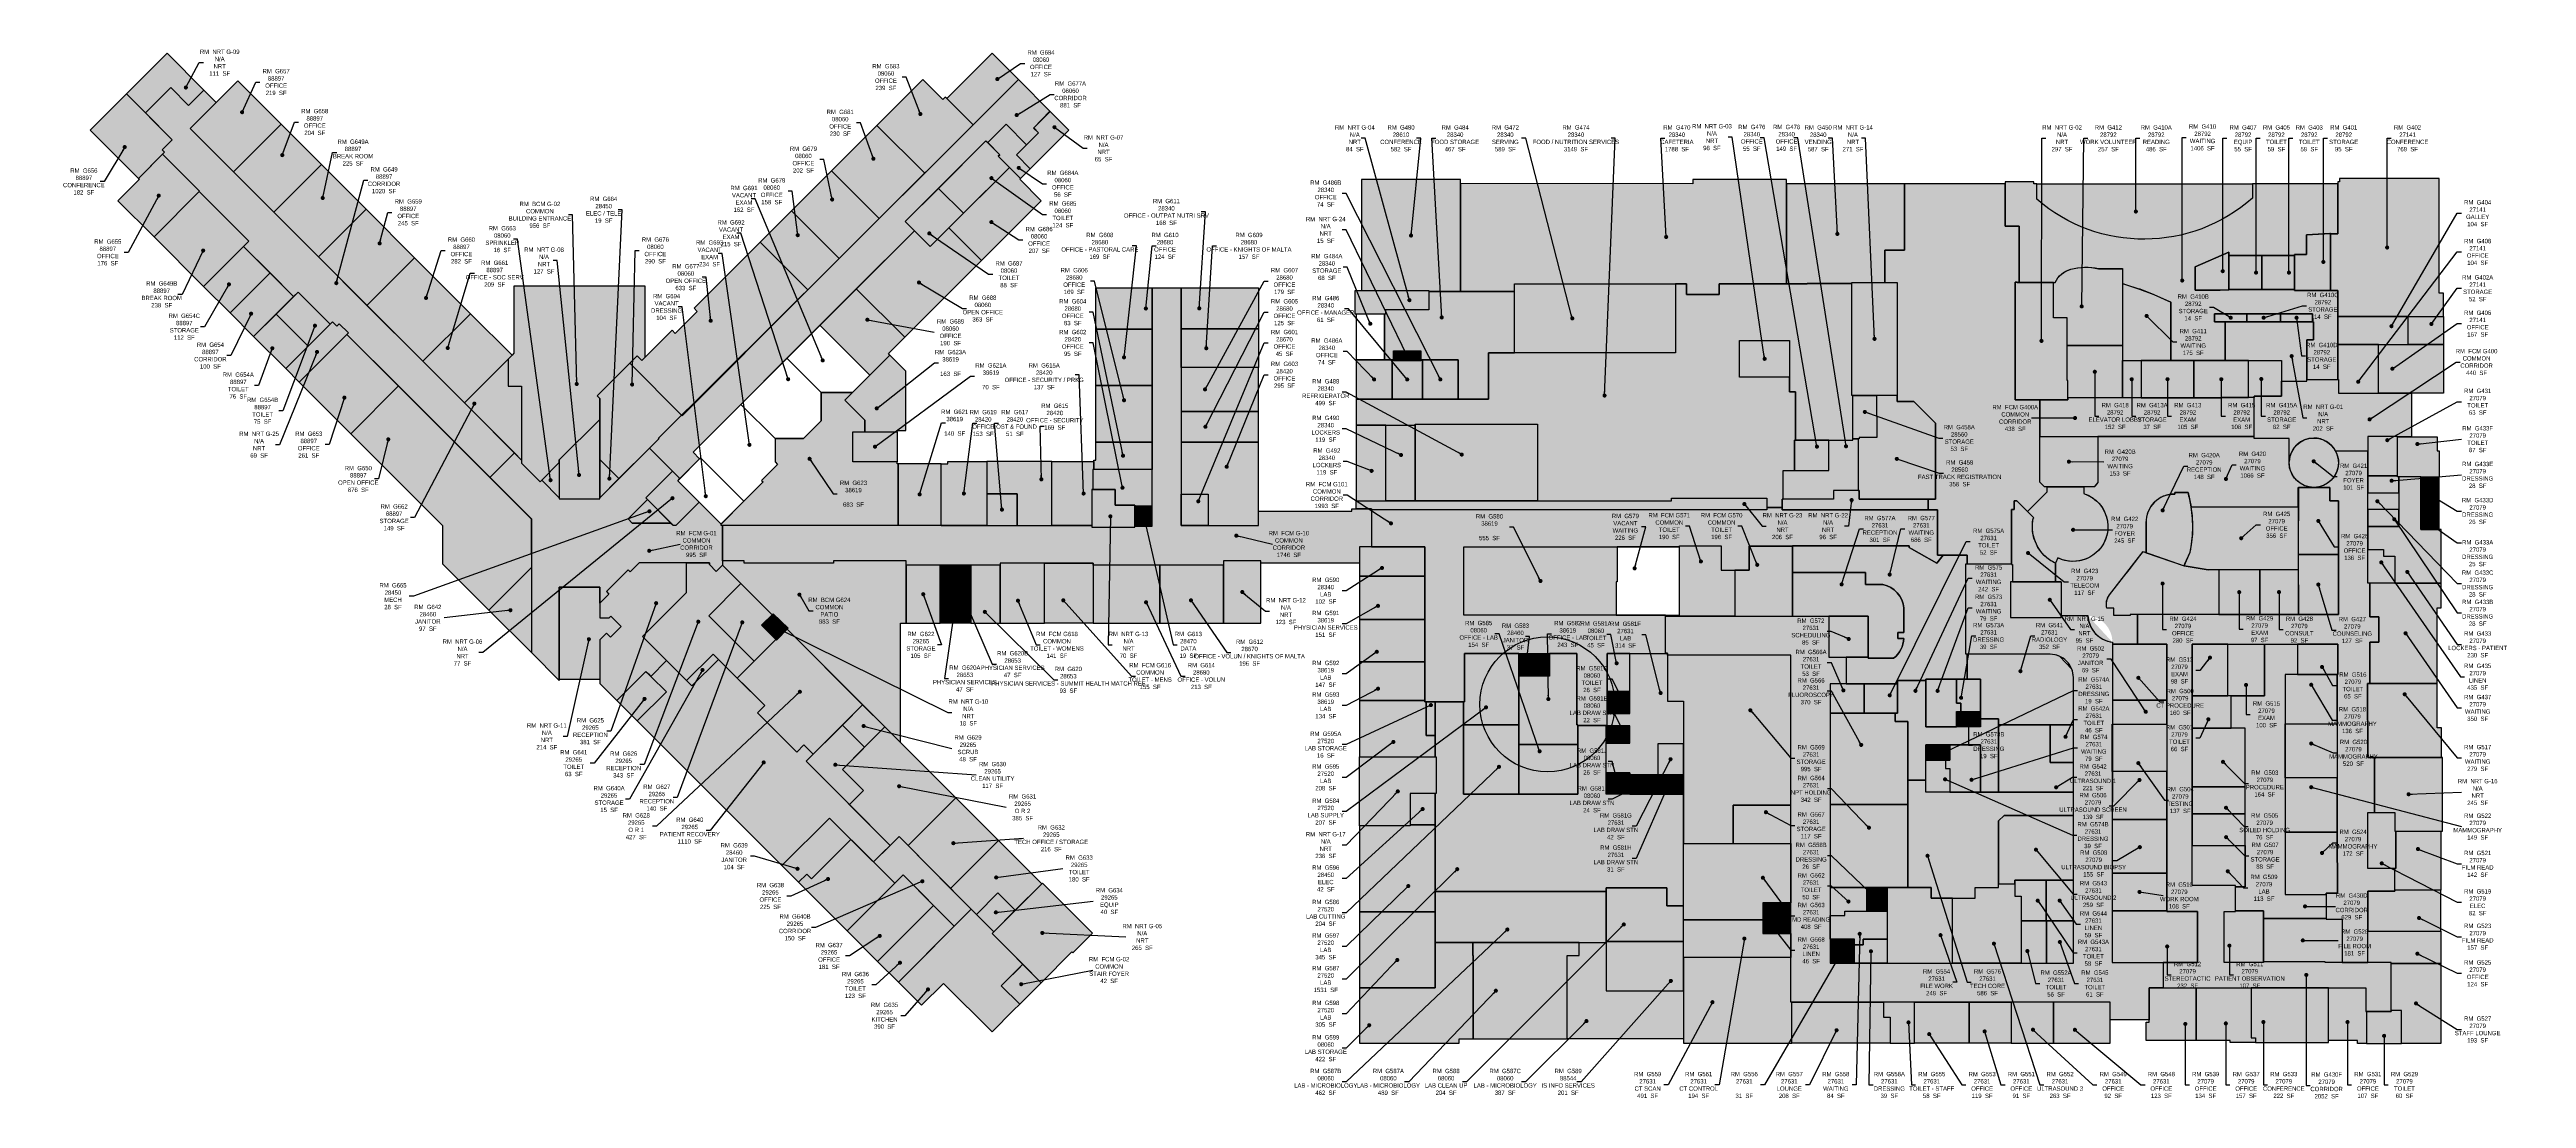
# Model space of a CAD drawing. Header units: inches. Extents: x -3327 to 3513, y 24 to 2921.
import ezdxf

# ---------------------------------------------------------------- set-up
doc = ezdxf.new("R2010")
doc.units = ezdxf.units.IN
doc.header["$MEASUREMENT"] = 0
doc.layers.get('Defpoints').update_dxf_attribs({"color": 31})
for name, color, linetype in [('0-LABEL', 3, 'Continuous'), ('1-NRT', 200, 'Continuous'), ('1-NRT-PTN', 253, 'Continuous'), ('2-BCM', 140, 'Continuous'), ('2-BCM-PTN', 250, 'Continuous'), ('3-FCM', 190, 'Continuous'), ('3-FCM-PTN', 9, 'Continuous'), ('4-OCC', 6, 'Continuous'), ('4-OCC-PTN', 95, 'Continuous'), ('4-VACANT', 60, 'Continuous')]:
    doc.layers.add(name, color=color, linetype=linetype)
doc.styles.add('ArialN', font='ARIALN.TTF')
doc.dimstyles.new('AB-120', dxfattribs={"dimscale": 120, "dimtxt": 0.125, "dimasz": 0.09375, "dimexe": 0.0625, "dimexo": 0.125, "dimgap": 0.375, "dimtad": 0, "dimtih": 1, "dimtoh": 1, "dimdec": 4, "dimrnd": 0.0625, "dimzin": 0, "dimdsep": 46, "dimlunit": 4, "dimtxsty": 'ArialN', "dimblk": 'ARCHTICK', "dimcen": 0.09375, "dimclrd": 256, "dimclre": 256, "dimclrt": 256, "dimadec": 0, "dimazin": 0, "dimtfac": 1, "dimtdec": 4, "dimtofl": 0, "dimtmove": 2, "dimatfit": 3, "dimldrblk": 'DOT', "dimfxl": 0, "dimfrac": 2, "dimtolj": 1, "dimtzin": 0, "dimlwd": -1, "dimlwe": -1, "dimarcsym": 0})

# ---------------------------------------------------------------- blocks, each defined once
blk = doc.blocks.new('_ArchTick')
at = {"const_width": 0.15}
blk.add_lwpolyline([(-0.5, -0.5), (0.5, 0.5)], dxfattribs=at)
blk = doc.blocks.new('_Dot')
at = {"lineweight": -2}
blk.add_line((-0.5, 0), (-1, 0), dxfattribs=at)
at = {"const_width": 0.5}
blk.add_lwpolyline([(-0.25, 0, 1), (0.25, 0, 1)], format="xyb", close=True, dxfattribs=at)

msp = doc.modelspace()

# ---------------------------------------------------------------- hatches: boundary and pattern name
at = {"layer": '1-NRT-PTN'}
for points in [[(-3002.1, 2910.8), (-3114.3, 2798.6), (-3062, 2746.3), (-2992.2, 2816), (-2942.7, 2766.5), (-2900.3, 2809)], [(-618.6, 2591.9), (-511.8, 2698.7), (-564.1, 2751), (-608.9, 2704.6), (-595.6, 2691.2), (-656.8, 2630.1)], [(1775.5, 1966), (1650.4, 1966), (1650.4, 2278), (1775.5, 2278)], [(2107.3, 2278.7), (2101.5, 2278.7), (2101.5, 1954.1), (2246.5, 1954.1), (2246.5, 2007), (2245, 2007), (2245, 2055), (2245, 2180), (2228.5, 2180), (2223, 2180), (2206.8, 2180), (2206.8, 2278.2), (2107.3, 2278.2)], [(482.5, 2256), (482.5, 2202), (362.5, 2202), (362.5, 2190), (278.5, 2190), (278.5, 2256)], [(-2674.5, 2040.1), (-2637.2, 2002.9), (-2501.5, 2138.6), (-2526.7, 2163.9), (-2532.9, 2157.4), (-2545.1, 2169.5), (-2674.5, 2040.1)], [(2836.5, 2062.2), (2836.5, 2005.2), (2906.7, 2005.3), (2906.7, 2036.2), (2906.7, 2119.2), (2925.5, 2119.2), (2925.5, 2169.4), (2681.4, 2169.2), (2681.3, 2062.2)], [(384.5, 2061), (384.5, 2089), (460.5, 2089), (460.5, 2061)], [(1340.5, 2118), (1478.5, 2118), (1478.5, 2016), (1340.5, 2016)], [(-1919, 1787.7), (-1919, 1680.4), (-1807.1, 1680.4), (-1807.1, 1899.7)], [(-1604.8, 1607.4), (-1596.3, 1607.4), (-1532.6, 1671), (-1591.9, 1730.3), (-1585.9, 1736.3), (-1606.4, 1756.8), (-1680.3, 1682.9)], [(-383.8, 1663), (-383.8, 1706.4), (-448.5, 1706.4), (-448.5, 1602), (-329.7, 1602), (-329.7, 1663)], [(1152.5, 1674.6), (1152.5, 1682), (1415.5, 1682), (1415.5, 1650), (323.5, 1650), (323.5, 1653), (281.5, 1653), (281.5, 1674.6)], [(1457.5, 1679.8), (1457.5, 1650), (1861.5, 1650), (1861.5, 1679.8), (1670.5, 1679.8), (1670.5, 1703.8), (1599.5, 1703.8), (1599.5, 1679.8)], [(18.5, 1509), (-84.7, 1509), (-84.7, 1337), (18.5, 1337)], [(2228.5, 1451), (2088.5, 1451), (2088.5, 1353), (2228.5, 1353)], [(-1807.1, 1181.7), (-1919, 1181.7), (-1919, 1436.2), (-1807.1, 1436.2), (-1807.1, 1351.3), (-1781.6, 1351.3), (-1776.7, 1356.2), (-1748, 1327.6), (-1777.4, 1298.3), (-1788.7, 1309.6), (-1807.1, 1291.2)], [(-1319.5, 1290.4), (-1287, 1322.9), (-1328.2, 1363.1), (-1360.2, 1331.1)], [(290.5, 968), (502.5, 968), (502.5, 867), (430.5, 867), (430.5, 777), (290.5, 777)], [(3093.8, 966.2), (3093.8, 870.5), (3093.8, 813.7), (3150, 813.7), (3150, 762.7), (3281.5, 762.7), (3281.5, 966.2)], [(-503.3, 429), (-501, 426.6), (-446.4, 481.3), (-584.4, 619.3), (-723.9, 479.9), (-588.2, 344.1)]]:
    msp.add_hatch(color=256, dxfattribs=at).paths.add_polyline_path(points)
at = {"layer": '2-BCM-PTN'}
for points in [[(1968.5, 1524.5), (1968.5, 1501), (2091, 1501), (2091, 1651.2), (2098.1, 1651.2), (2098.1, 1674.6), (2106.2, 1674.6), (2135.6, 1645.2), (2189.8, 1699.5), (2189.8, 1713.9), (2182, 1713.9), (2169.2, 1726.7), (2169.2, 1852.1), (2169.2, 1954.1), (2101.5, 1954.1), (2101.5, 2278.7), (2107.3, 2278.7), (2107.3, 2278.2), (2112.3, 2278.2), (2112.3, 2433), (2073.5, 2433), (2073.5, 2545), (2073.5, 2550), (1795.5, 2550), (1795.5, 2367), (1741.5, 2367), (1741.5, 2278), (1775.5, 2278), (1775.5, 1966), (1775.5, 1949.6), (1821.1, 1949.6), (1881.5, 1889.2), (1881.5, 1679.8), (1861.5, 1679.8), (1861.5, 1650), (1886.7, 1650), (1886.7, 1524.5)], [(-1681.5, 2072), (-1681.5, 2267.5), (-1789.5, 2267.5), (-1936.5, 2267.5), (-2044.5, 2267.5), (-2044.5, 2086.5), (-2044.5, 2082.2), (-2049.6, 2077.1), (-2060.2, 2066.5), (-2060.2, 1991.5), (-2023.1, 1991.5), (-2023.1, 1787.5), (-2023.1, 1779), (-1971.7, 1727.6), (-1919, 1780.3), (-1919, 1787.7), (-1807.1, 1899.7), (-1807.1, 1904), (-1807.1, 1957.4), (-1814.3, 1964.7), (-1704, 2075), (-1691.3, 2062.3)], [(-977.1, 1337), (-961.1, 1337), (-961.1, 1509), (-1162.2, 1509), (-1162.2, 1503), (-1408.2, 1503), (-1408.2, 1509), (-1468.3, 1509), (-1468.3, 1497.1), (-1331.2, 1360), (-1328.2, 1363.1), (-1287, 1322.8), (-1289.9, 1320), (-977.1, 1007.3)]]:
    msp.add_hatch(color=256, dxfattribs=at).paths.add_polyline_path(points)
at = {"layer": '3-FCM-PTN'}
for points in [[(269.5, 1653), (323.5, 1653), (323.5, 1548), (290.5, 1548), (290.5, 1503), (18.5, 1503), (18.5, 1509), (-84.7, 1509), (-84.7, 1497), (-444.5, 1497), (-444.5, 1503), (-701.5, 1503), (-701.5, 1497), (-961.1, 1497), (-961.1, 1509), (-1162.2, 1509), (-1162.2, 1503), (-1408.2, 1503), (-1408.2, 1509), (-1468.3, 1509), (-1468.3, 1608), (-864.8, 1608), (-864.8, 1607.1), (-448.5, 1607.1), (-448.5, 1602), (-329.7, 1602), (-329.7, 1604.5), (-281.5, 1604.5), (-281.5, 2263), (-201.5, 2263), (-201.5, 1607.1), (11.5, 1607.1), (11.5, 1646.5), (269.5, 1646.5)], [(2169.2, 1954.1), (2169.2, 1852.1), (2761.7, 1852.1), (2761.7, 1960.1), (2670, 1960.1), (2670, 1959.1), (2246.5, 1959.1), (2246.5, 1954.1)], [(-1670.1, 1820.4), (-1606.4, 1756.8), (-1680.3, 1682.9), (-1675.8, 1678.4), (-1729.2, 1625), (-1717.6, 1613.4), (-1610.8, 1613.4), (-1604.8, 1607.4), (-1596.3, 1607.4), (-1532.6, 1671), (-1472.4, 1610.8), (-1472.6, 1610.5), (-1472.6, 1608), (-1468.3, 1608), (-1468.3, 1509), (-1468.3, 1497.1), (-1485.7, 1479.6), (-1504.7, 1498.6), (-1504.7, 1503.7), (-1698.6, 1503.7), (-1723.2, 1479.1), (-1728.5, 1484.5), (-1788.8, 1424.2), (-1781.9, 1417.2), (-1807.1, 1392), (-1807.1, 1436.2), (-1919, 1436.2), (-1919, 1178.7), (-1995, 1254.7), (-1995.1, 1491.2), (-1995.7, 1561), (-1995.7, 1600.3), (-1995.7, 1624.3), (-2110.7, 1739.3), (-2042.8, 1807.2), (-2023.1, 1787.5), (-2023.1, 1779), (-1971.7, 1727.6), (-1967.4, 1731.9), (-1919, 1683.4), (-1919, 1680.4), (-1807.1, 1680.4), (-1807.1, 1683.4)], [(578.5, 1548), (1174.5, 1547.9), (1174.5, 1551), (1289, 1551), (1289, 1483), (1367, 1483), (1367, 1550), (1486.5, 1550), (1486.5, 1551), (1808.9, 1551), (1808.9, 1546), (1885.2, 1502.4), (1902.2, 1524.5), (1886.7, 1524.5), (1886.5, 1650), (1457.5, 1650), (1457.5, 1656), (1417, 1656), (1415.5, 1656), (1415.5, 1650), (323.5, 1650), (323.5, 1548), (471.5, 1548), (471.5, 1120), (580.5, 1120), (580.5, 1253), (890.5, 1253), (890.5, 1056.6), (893.5, 1056.6), (893.5, 1054), (971.5, 1054), (974.5, 1054), (974.5, 1253), (1135.4, 1253), (1135.4, 1359), (578.5, 1359)], [(1327, 1356), (1174.5, 1356), (1174.5, 1551), (1289, 1551), (1289, 1483), (1327, 1483)], [(1327, 1483), (1327, 1356), (1486.5, 1356), (1486.5, 1550), (1367, 1550), (1367, 1483)], [(-578.9, 1503), (-701.5, 1503), (-701.5, 1337), (-578.9, 1337)], [(-444.5, 1503), (-444.5, 1337), (-578.9, 1337), (-578.9, 1503)], [(-651.3, 382.8), (-685.3, 349), (-698.6, 335.7), (-647.6, 284.7), (-588.2, 344.1), (-639.1, 395)]]:
    msp.add_hatch(color=256, dxfattribs=at).paths.add_polyline_path(points)
h = msp.add_hatch(color=256, dxfattribs=at)
edge = h.paths.add_edge_path()
edge.add_line((2761.7, 1964.3), (2836.5, 1964.3))
edge.add_line((2836.5, 1964.3), (2836.5, 2005.2))
edge.add_line((2836.5, 2005.2), (2906.7, 2005.2))
edge.add_line((2906.7, 2005.2), (2906.7, 2010.3))
edge.add_line((2906.7, 2010.3), (2994.5, 2010.3))
edge.add_line((2994.5, 2010.3), (2994.5, 1972.6))
edge.add_line((2994.5, 1972.6), (3195.5, 1972.6))
edge.add_line((3195.5, 1972.6), (3195.5, 1851.6))
edge.add_line((3195.5, 1851.6), (3157.5, 1851.6))
edge.add_line((3157.5, 1851.6), (3157.5, 1852.5))
edge.add_line((3157.5, 1852.5), (3074.8, 1852.5))
edge.add_line((3074.8, 1852.5), (3074.8, 1812.1))
edge.add_line((3074.8, 1812.1), (2986.2, 1812.1))
edge.add_arc((2926, 1780.1), 68.1, 28.02919, 90)
edge.add_arc((2925.9, 1779.8), 68.4, 89.93007, 176.76628)
edge.add_line((2857.7, 1783.7), (2857.7, 1847.3))
edge.add_line((2857.7, 1847.3), (2761.7, 1847.3))
edge.add_line((2761.7, 1847.3), (2761.7, 1852.1))
edge.add_line((2761.7, 1852.1), (2761.7, 1964.3))
h = msp.add_hatch(color=256, dxfattribs=at)
edge = h.paths.add_edge_path()
edge.add_line((1141.4, 1249), (1141.4, 1254))
edge.add_line((1141.4, 1254), (1135.4, 1254))
edge.add_line((1135.4, 1254), (1135.4, 1356))
edge.add_line((1135.4, 1356), (1587, 1356))
edge.add_line((1587, 1356), (1587, 1243))
edge.add_line((1587, 1243), (1634.5, 1243))
edge.add_line((1634.5, 1243), (1634.5, 1169.6))
edge.add_line((1634.5, 1169.6), (1590, 1169.6))
edge.add_line((1590, 1169.6), (1590, 398))
edge.add_line((1590, 398), (2262, 398))
edge.add_line((2262, 398), (2262, 1186.9))
edge.add_arc((2198, 1187), 64, 359.92388, 450)
edge.add_line((2198, 1251), (1965.5, 1251))
edge.add_line((1965.5, 1251), (1965.5, 1501))
edge.add_line((1965.5, 1501), (2091, 1501))
edge.add_line((2091, 1501), (2091, 1498.9))
edge.add_line((2091, 1498.9), (2093.5, 1498.9))
edge.add_line((2093.5, 1498.9), (2093.5, 1451))
edge.add_line((2093.5, 1451), (2088.5, 1451))
edge.add_line((2088.5, 1451), (2088.5, 1353))
edge.add_line((2088.5, 1353), (2228.5, 1353))
edge.add_line((2228.5, 1353), (2228.5, 1358))
edge.add_line((2228.5, 1358), (2301.8, 1358))
edge.add_arc((2296.2, 1284.4), 73.8, -0.04859, 85.64016, ccw=False)
edge.add_line((2370, 1284.3), (2369.2, 400))
edge.add_line((2369.2, 400), (2509.8, 400))
edge.add_line((2509.8, 400), (2509.8, 330))
edge.add_line((2509.8, 330), (2471.2, 330))
edge.add_line((2471.2, 330), (2471.2, 241.3))
edge.add_line((2471.2, 241.3), (2369.2, 241.3))
edge.add_line((2369.2, 241.3), (2364, 241.3))
edge.add_line((2364, 241.3), (2364, 290))
edge.add_line((2364, 290), (1482, 290))
edge.add_line((1482, 290), (1482, 1249))
edge.add_line((1482, 1249), (1141.4, 1249))
at = {"layer": '4-OCC-PTN'}
for color, points in [(10, [(-651.1, 2838), (-776.3, 2712.8), (-849.1, 2785.6), (-723.9, 2910.8)]), (43, [(-2110.7, 1739.3), (-2505.7, 2134.4), (-2501.5, 2138.6), (-2526.7, 2163.9), (-2533.1, 2157.5), (-2545.1, 2169.5), (-2551.8, 2162.8), (-2640.4, 2251.4), (-2652.8, 2239), (-2791.2, 2377.4), (-2776.3, 2392.3), (-2913.1, 2529), (-2912.4, 2529.7), (-3014.5, 2631.8), (-3008.8, 2637.5), (-3015.7, 2644.4), (-2987.9, 2672.2), (-3062, 2746.3), (-2992.2, 2816), (-2942.7, 2766.5), (-2900.3, 2809), (-2866.4, 2775), (-2938.5, 2702.9), (-2042.8, 1807.2)]), (43, [(-2807, 2834.4), (-2687.2, 2714.7), (-2818.8, 2583.2), (-2938.5, 2702.9)]), (10, [(-628.5, 2658.4), (-595.6, 2691.2), (-609.2, 2704.3), (-563.3, 2750.2), (-651.1, 2838), (-1160.6, 2329.2), (-1645.5, 1847.6), (-1644.2, 1846.3), (-1670.1, 1820.4), (-1585.9, 1736.3), (-1531.5, 1790.7), (-1549.8, 1809.1), (-938.2, 2420.8), (-963.7, 2446.2), (-740.9, 2669), (-736, 2664), (-685.1, 2714.9)]), (10, [(-776.3, 2712.8), (-849.1, 2785.6), (-853.3, 2789.9), (-859.7, 2783.5), (-914.9, 2838.7), (-1041.8, 2711.8), (-909.8, 2579.8), (-776.5, 2713.1)]), (43, [(-3081, 2565.4), (-3008.8, 2637.5), (-3015.7, 2644.4), (-2987.9, 2672.2), (-3114.3, 2798.6), (-3214.2, 2698.7)]), (43, [(-2687.2, 2714.7), (-2575.7, 2603.2), (-2707.2, 2471.6), (-2818.8, 2583.2)]), (10, [(-909.8, 2579.8), (-1041.8, 2711.8), (-1167.6, 2585.9), (-1035.5, 2454.4)]), (10, [(-872.1, 2537.8), (-803.2, 2468.9), (-676.2, 2595.8), (-707, 2626.5), (-702.7, 2630.8), (-740.9, 2669), (-872.1, 2537.7)]), (10, [(-628.5, 2658.4), (-685.1, 2714.9), (-736, 2664), (-702.7, 2630.8), (-707, 2626.5), (-645.5, 2565), (-618.6, 2591.9), (-656.8, 2630.1)]), (43, [(-3038.2, 2403.9), (-2912.4, 2529.7), (-3014.5, 2631.8), (-3081, 2565.4), (-3078.5, 2562.9), (-3137.9, 2503.5)]), (43, [(-2575.7, 2603.2), (-2452.7, 2480.2), (-2584.3, 2348.7), (-2707.2, 2471.6)]), (10, [(-1035.5, 2454.4), (-1167.6, 2585.9), (-1278.1, 2475.4), (-1146, 2343.8)]), (10, [(-938.2, 2420.8), (-963.7, 2446.2), (-872.1, 2537.8), (-803.2, 2468.9), (-894.8, 2377.4)]), (10, [(-843, 2429.2), (-752.8, 2338.9), (-588.2, 2503.5), (-647.6, 2562.9), (-645.5, 2565), (-676.2, 2595.8)]), (31, [(569.5, 2562), (296.5, 2562), (296.5, 2256), (482.5, 2256), (482.5, 2253), (569.5, 2253)]), (50, [(1795.5, 2550), (1469.5, 2550), (1469.5, 2274), (1526.5, 2274), (1526.5, 2275), (1650.4, 2275), (1650.4, 2278), (1741.5, 2278), (1741.5, 2367), (1795.5, 2367)]), (43, [(-2901.5, 2267.1), (-2776.3, 2392.3), (-2913.1, 2529), (-3038.2, 2403.9)]), (43, [(-2584.3, 2348.7), (-2452.7, 2480.2), (-2318.6, 2346.1), (-2450.1, 2214.6)]), (10, [(-1146, 2343.8), (-1278.1, 2475.4), (-1364.3, 2389.2), (-1232.4, 2257.3)]), (10, [(-1098.8, 2260.2), (-965.2, 2126.5), (-752.8, 2338.9), (-843, 2429.2), (-894.8, 2377.4), (-938.2, 2420.8)]), (43, [(-2828.2, 2193.8), (-2717.9, 2304.1), (-2791.2, 2377.4), (-2901.5, 2267.1)]), (43, [(-2164.2, 2191.7), (-2295.7, 2060.1), (-2450.1, 2214.6), (-2318.6, 2346.1)]), (10, [(-1364.3, 2389.2), (-1232.4, 2257.3), (-1579.8, 1910), (-1724.4, 2054.6), (-1704, 2075), (-1691.3, 2062.3), (-1681.5, 2072), (-1674.3, 2079.2), (-1607.8, 2145.7), (-1599.3, 2137.2), (-1538.5, 2198), (-1547, 2206.5)]), (43, [(-2763.1, 2128.7), (-2652.8, 2239), (-2717.9, 2304.1), (-2828.2, 2193.8)]), (10, [(-1199.3, 2159.6), (-1061.4, 2021.8), (-1006.1, 2077.1), (-1010.3, 2081.4), (-978.5, 2113.2), (-965.2, 2126.5), (-1098.8, 2260.2), (-1199.3, 2159.6), (-1061.4, 2021.8)]), (132, [(-437.5, 2263), (-281.5, 2263), (-281.5, 2149), (-437.5, 2149)]), (50, [(-201.5, 2263), (11.5, 2263), (11.5, 2149.4), (-201.5, 2149.4)]), (50, [(1492, 1842.5), (1495, 1842.5), (1495, 1975.5), (1478.5, 1975.5), (1478.5, 2016), (1340.5, 2016), (1340.5, 2118), (1478.5, 2118), (1478.5, 2016), (1478.5, 1975.5), (1495, 1975.5), (1495, 1842.5), (1653.4, 1842.5), (1653.4, 1966), (1650.4, 1966), (1650.4, 2275), (1526.5, 2275), (1526.5, 2274), (1283.5, 2274), (1283.5, 2245), (1193.5, 2245), (1193.5, 2274), (1163.5, 2274), (1163.5, 2083.5), (646.5, 2083.5), (646.5, 1956), (281.5, 1956), (281.5, 1884), (444.5, 1884), (444.5, 1887), (782.5, 1887), (782.5, 1674.6), (1152.5, 1674.6), (1152.5, 1682), (1415.5, 1682), (1415.5, 1656), (1457.5, 1656), (1457.5, 1679.8), (1460.5, 1679.8), (1460.5, 1758.5), (1492, 1758.5)]), (43, [(-2763.1, 2128.7), (-2674.5, 2040.1), (-2612.9, 2101.8), (-2701.1, 2190.7)]), (43, [(-2701.1, 2190.7), (-2640.4, 2251.4), (-2551.8, 2162.8), (-2612.9, 2101.8)]), (43, [(-2181.2, 1945.6), (-2295.7, 2060.1), (-2164.2, 2191.7), (-2049.6, 2077.1)]), (43, [(-2505.7, 2134.4), (-2637.2, 2002.9), (-2494.4, 1860), (-2363.3, 1992)]), (132, [(-437.5, 2149), (-281.5, 2149), (-281.5, 1993), (-437.5, 1993)]), (132, [(-201.5, 2149.4), (11.5, 2149.4), (11.5, 2043), (-201.5, 2043)]), (43, [(-2060.2, 2066.5), (-2060.2, 1991.5), (-2023.1, 1991.5), (-2023.1, 1787.5), (-2181.2, 1945.6)]), (10, [(-1581.5, 1911.7), (-1724.4, 2054.6), (-1814.3, 1964.7), (-1807.1, 1957.4), (-1807.1, 1789), (-1754.3, 1736.2), (-1670.1, 1820.4), (-1644.2, 1846.3), (-1645.5, 1847.6)]), (43, [(-2494.4, 1860), (-2241.2, 1606.8), (-2241.2, 1500.9), (-2113.3, 1373), (-1995.1, 1491.2), (-1995.1, 1623.8), (-2363.3, 1992)]), (132, [(-437.5, 1993), (-281.5, 1993), (-281.5, 1837), (-437.5, 1837)]), (132, [(11.5, 2043), (-201.5, 2043), (-201.5, 1921.7), (11.5, 1921.7)]), (132, [(11.5, 1921.7), (-201.5, 1921.7), (-201.5, 1837), (11.5, 1837)]), (10, [(-1919, 1780.3), (-1919, 1683.4), (-1967.4, 1731.9)]), (55, [(-1807.1, 1789), (-1807.1, 1683.4), (-1754.3, 1736.2)]), (240, [(-738.8, 1783), (-738.8, 1607.1), (-864.8, 1607.1), (-864.8, 1777), (-846.2, 1777), (-846.2, 1783)]), (240, [(-559.1, 1607.1), (-559.1, 1783), (-738.8, 1783), (-738.8, 1694.1), (-654.8, 1694.1), (-654.8, 1607.1)]), (240, [(-559.1, 1607.1), (-559.1, 1783), (-443, 1783), (-443, 1761.6), (-446, 1761.6), (-446, 1706.4), (-448.5, 1706.4), (-448.5, 1607.1)]), (132, [(-281.5, 1761.6), (-443, 1761.6), (-443, 1787.1), (-437.5, 1787.1), (-437.5, 1837), (-281.5, 1837)]), (240, [(-201.5, 1837), (-201.5, 1693.7), (-126.9, 1693.7), (-126.9, 1607.1), (11.5, 1607.1), (11.5, 1837)]), (240, [(-383.8, 1663), (-329.7, 1663), (-329.7, 1660.4), (-281.5, 1660.4), (-281.5, 1761.6), (-446, 1761.6), (-446, 1706.4), (-383.8, 1706.4)]), (55, [(-1675.8, 1678.4), (-1610.8, 1613.4), (-1717.6, 1613.4), (-1729.2, 1625)]), (240, [(-654.8, 1607.1), (-654.8, 1694.1), (-738.8, 1694.1), (-738.8, 1607.1)]), (62, [(-281.5, 1604.5), (-281.5, 1660.4), (-329.7, 1660.4), (-329.7, 1604.5)]), (63, [(-201.5, 1693.7), (-126.9, 1693.7), (-126.9, 1607.1), (-201.5, 1607.1)]), (50, [(471.5, 1467), (471.5, 1548), (290.5, 1548), (290.5, 1467)]), (172, [(578.5, 1548), (1002.5, 1548), (1002.5, 1451.6), (999.5, 1451.6), (999.5, 1359), (578.5, 1359)]), (201, [(-1995.1, 1491.2), (-2113.3, 1373), (-1995, 1254.7), (-1995, 1326.3), (-1995, 1362.3)]), (120, [(-1698.6, 1503.7), (-1723.2, 1479.1), (-1728.5, 1484.5), (-1788.8, 1424.2), (-1781.9, 1417.2), (-1807.1, 1392), (-1807.1, 1351.3), (-1781.6, 1351.3), (-1776.7, 1356.2), (-1748, 1327.6), (-1777.4, 1298.3), (-1788.7, 1309.6), (-1807.1, 1291.2), (-1807.1, 1170.2), (-1760, 1123.1), (-1679.7, 1203.5), (-1666.2, 1190.1), (-1622.7, 1233.7), (-1689.2, 1300.2), (-1567.6, 1421.9), (-1567.6, 1503.7)]), (120, [(-1689.2, 1300.2), (-1567.6, 1421.9), (-1567.6, 1503.7), (-1504.7, 1503.7), (-1504.7, 1498.6), (-1485.7, 1479.6), (-1468.3, 1497.1), (-1417.5, 1446.3), (-1506.5, 1357.3), (-1381.2, 1232), (-1427.9, 1185.3), (-1494.2, 1251.6), (-1567.4, 1178.4), (-1622.7, 1233.7), (-1622.7, 1233.7)]), (120, [(-1417.5, 1446.3), (-1506.5, 1357.3), (-1381.2, 1232), (-1321.4, 1292), (-1360.2, 1331.1), (-1331.2, 1360)]), (120, [(-866.9, 1497), (-961.1, 1497), (-961.1, 1337), (-866.9, 1337)]), (46, [(-866.9, 1417), (-782.9, 1417), (-782.9, 1497), (-866.9, 1497)]), (46, [(-701.5, 1497), (-782.9, 1497), (-782.9, 1337), (-701.5, 1337)]), (132, [(-260.9, 1497), (-444.5, 1497), (-444.5, 1337), (-260.9, 1337)]), (63, [(-84.7, 1395), (-84.7, 1446), (-84.7, 1497), (-260.9, 1497), (-260.9, 1337), (-84.7, 1337)]), (46, [(-782.9, 1337), (-866.9, 1337), (-866.9, 1417), (-782.9, 1417)]), (120, [(-1351.8, 1109.2), (-1371.5, 1089.5), (-1263.1, 981.1), (-1243.7, 1000.6), (-1218.1, 975), (-1081.5, 1111.6), (-1289.9, 1320), (-1319.5, 1290.4), (-1321.2, 1292.1), (-1427.9, 1185.3)]), (34, [(1634.5, 1243), (1695, 1243), (1695, 1356), (1587, 1356), (1587, 1243)]), (120, [(-1703.8, 1066.9), (-1623.4, 1147.2), (-1666.2, 1190.1), (-1622.7, 1233.7), (-1552.9, 1163.9), (-1479.7, 1237.1), (-1351.8, 1109.2), (-1371.5, 1089.5), (-1263.1, 981.1), (-1243.7, 1000.6), (-1218.1, 975), (-1237.5, 955.5), (-1005.3, 723.3), (-1051.3, 677.5), (-1172.7, 798.9), (-1304.2, 667.4)]), (120, [(-1567.4, 1178.4), (-1552.9, 1163.9), (-1479.7, 1237.1), (-1494.2, 1251.6)]), (11, [(731, 1253), (580.5, 1253), (580.5, 1120), (577.5, 1120), (577.5, 1056.6), (731, 1056.6)]), (201, [(815, 1253), (815, 1190.4), (731, 1190.4), (731, 1253)]), (172, [(890.5, 1253), (815, 1253), (815, 1190.4), (731, 1190.4), (731, 1001.7), (893.5, 1001.7), (893.5, 1056.6), (890.5, 1056.6)]), (34, [(971.9, 923.4), (971.9, 1005.4), (1037, 1005.4), (1037, 1053.4), (974.5, 1053.4), (974.5, 1087.4), (1037, 1087.4), (1037, 1253), (1141.4, 1253), (1141.4, 1122), (1185.1, 1122), (1185.1, 1004), (1114.2, 1004), (1114.2, 918.5), (1037, 918.5), (1037, 923.4)]), (34, [(1185.1, 728.2), (1323, 728.2), (1323, 831.2), (1323, 834.2), (1482, 834.2), (1482, 1249), (1141.4, 1249), (1141.4, 1122), (1185.1, 1122)]), (120, [(-1760, 1123.1), (-1679.7, 1203.5), (-1673, 1196.8), (-1666.2, 1190.1), (-1623.4, 1147.2), (-1703.8, 1066.9)]), (34, [(1590, 1088), (1684, 1088), (1684, 1169.6), (1590, 1169.6)]), (34, [(1684, 1169.6), (1684, 1088), (1776.5, 1088), (1776.5, 1169.6)]), (34, [(2005.2, 870), (2055.3, 870), (2055.3, 1072.5), (2005.2, 1072.5), (2005.2, 1051), (1855, 1051), (1855, 1179), (1776.5, 1179), (1776.5, 1088), (1769.7, 1088), (1769.7, 1065), (1805, 1065), (1805, 903), (1855, 903), (1855, 1001), (2005.2, 1001)]), (34, [(1939.3, 1051), (1939.3, 1093), (1951.3, 1093), (1951.3, 1116), (1939.3, 1116), (1939.3, 1182), (1855, 1182), (1855, 1051)]), (34, [(2005.2, 1182), (1939.3, 1182), (1939.3, 1116), (1951.3, 1116), (1951.3, 1093), (2005.2, 1093)]), (120, [(-1137.4, 1055.7), (-1081.5, 1111.6), (-1020.1, 1050.3), (-1076.1, 994.3)]), (11, [(471.5, 1123), (290.5, 1123), (290.5, 968), (499.5, 968), (499.5, 1027), (474.5, 1027), (474.5, 1120), (471.5, 1120)]), (11, [(474.5, 1120), (474.5, 1027), (499.5, 1027), (499.5, 1120)]), (11, [(499.5, 596), (971.5, 596), (971.5, 606), (1139.5, 606), (1139.5, 556), (1185.1, 556), (1185.1, 865), (971.9, 865), (971.9, 923.4), (971.5, 923.4), (971.5, 1054), (893.5, 1054), (893.5, 865), (577.5, 865), (577.5, 1120), (499.5, 1120), (499.5, 968), (502.5, 968), (502.5, 867), (499.5, 867)]), (120, [(-1237.5, 955.5), (-1137.4, 1055.7), (-1076.1, 994.3), (-1137.3, 933.1), (-1079.1, 874.9), (-1118, 836)]), (120, [(-1079.1, 874.9), (-1137.3, 933.1), (-1020.1, 1050.3), (-823.9, 854.3), (-955.5, 722.9), (-980.5, 748.1), (-1005.3, 723.3), (-1118, 836)]), (11, [(731, 1056.6), (577.5, 1056.6), (577.5, 865), (731, 865)]), (10, [(1037, 1053.4), (971.5, 1053.4), (971.5, 1005.4), (1037, 1005.4)]), (34, [(1590, 836), (1805, 836), (1805, 1065), (1769.7, 1065), (1769.7, 1088), (1590, 1088)]), (34, [(2005.2, 1093), (2005.2, 1051), (1939.3, 1051), (1939.3, 1093)]), (34, [(2262, 877), (2262, 952), (2198, 952), (2198, 1056), (2055.3, 1056), (2055.3, 870), (2262, 870)]), (34, [(2262, 952), (2262, 1056), (2198, 1056), (2198, 952)]), (10, [(731, 1001.7), (731, 865), (893.5, 865), (893.5, 1001.7)]), (34, [(1185.1, 1004), (1114.2, 1004), (1114.2, 918.5), (1185.1, 918.5)]), (34, [(1855, 959), (1921, 959), (1921, 1001), (1855, 1001)]), (34, [(1921, 870), (1855, 870), (1855, 959), (1909, 959), (1909, 936), (1921, 936)]), (34, [(1998.2, 1001), (1921, 1001), (1921, 959), (1909, 959), (1909, 936), (1921, 936), (1921, 870), (2005.2, 870), (2005.2, 1001)]), (10, [(1037, 923.4), (971.9, 923.4), (971.9, 865), (1037, 865)]), (10, [(1102.2, 918.5), (1037, 918.5), (1037, 865), (1102.2, 865)]), (34, [(1185.1, 918.5), (1102.2, 918.5), (1102.2, 865), (1185.1, 865)]), (34, [(1805, 607.2), (1869, 607.2), (1869, 577.2), (1991.3, 577.2), (1991.3, 607.2), (2055.3, 607.2), (2055.3, 790.8), (2070.5, 806), (2262, 806), (2262, 870), (2005.2, 870), (1855, 870), (1855, 903), (1805, 903)]), (120, [(-838.3, 604.6), (-706.3, 736.5), (-823.9, 854.3), (-955.6, 722.9)]), (55, [(499.5, 867), (430.5, 867), (430.5, 780), (499.5, 780)]), (34, [(1482, 791.2), (1482, 834.2), (1323, 834.2), (1323, 728.2), (1482, 728.2)]), (34, [(1590, 607.2), (1805, 607.2), (1805, 836), (1590, 836), (1590, 607.2), (1805, 607.2)]), (201, [(-1304.2, 667.4), (-1258.3, 621.4), (-1235.9, 643.8), (-1222.8, 630.7), (-1113.7, 739.9), (-1172.7, 798.9)]), (11, [(499.5, 780), (430.5, 780), (430.5, 777), (290.5, 777), (290.5, 540), (499.5, 540)]), (34, [(2262, 627), (2262, 806), (2070.5, 806), (2055.3, 790.8), (2055.3, 617.1), (2100.8, 617.1), (2100.8, 627)]), (120, [(-1258.3, 621.4), (-1235.9, 643.8), (-1222.8, 630.7), (-1113.7, 739.9), (-992.6, 618.8), (-1124.2, 487.3)]), (120, [(-1051.3, 677.5), (-980.5, 748.1), (-781.5, 547.2), (-828.2, 500.4), (-969.7, 641.8), (-992.6, 618.8)]), (120, [(-838.3, 604.6), (-767.2, 532.8), (-707.9, 592.1), (-659.8, 544), (-586.8, 616.9), (-706.4, 736.5)]), (34, [(1482, 564.9), (1404.6, 564.9), (1404.6, 518), (1185.1, 518), (1185.1, 728.2), (1323, 728.2), (1482, 728.2), (1482, 565)]), (120, [(-1124.2, 487.3), (-969.7, 641.8), (-885.3, 557.5), (-1039.9, 403)]), (34, [(2055.3, 617.1), (2100.8, 617.1), (2100.8, 583), (2118.1, 583), (2118.1, 398), (1928.1, 398), (1928.1, 577.2), (1991.3, 577.2), (1991.3, 607.2), (2055.3, 607.2)]), (34, [(2186.5, 515), (2186.5, 627), (2100.8, 627), (2100.8, 583), (2118.1, 583), (2118.1, 515)]), (34, [(2262, 515), (2262, 627), (2186.5, 627), (2186.5, 515)]), (120, [(-1039.9, 403), (-885.3, 557.5), (-828.2, 500.4), (-982.7, 345.8)]), (120, [(-659.8, 544), (-719.3, 484.6), (-767.2, 532.8), (-707.9, 592.1)]), (10, [(499.5, 455), (971.5, 455), (971.5, 596), (499.5, 596)]), (222, [(1185.1, 556), (1139.5, 556), (1139.5, 606), (971.5, 606), (971.5, 457.5), (1185.1, 457.5)]), (34, [(1404.6, 518), (1404.6, 480), (1482, 480), (1482, 565), (1404.6, 564.9)]), (34, [(1590, 529.4), (1631, 529.4), (1631, 541.4), (1692, 541.4), (1692, 607.2), (1590, 607.2)]), (34, [(1748.3, 541.4), (1748.3, 607.2), (1692, 607.2), (1692, 541.4)]), (34, [(1928.1, 398), (1928.1, 577.2), (1869, 577.2), (1869, 607.2), (1748.3, 607.2), (1748.3, 398)]), (120, [(-982.7, 345.8), (-918.6, 281.7), (-857.8, 342.2), (-723.9, 208.4), (-664.5, 267.8), (-647.6, 284.7), (-698.6, 335.7), (-639.1, 395), (-723.9, 479.9), (-719.3, 484.6), (-781.5, 547.2)]), (11, [(499.5, 540), (290.5, 540), (290.5, 330), (499.5, 330)]), (34, [(1482, 414), (1185.1, 414), (1185.1, 518), (1404.6, 518), (1404.6, 480), (1482, 480)]), (34, [(1748.3, 463.9), (1681.8, 463.9), (1681.8, 448.7), (1657.8, 448.7), (1657.8, 463.9), (1590, 463.9), (1590, 529.4), (1631, 529.4), (1631, 541.4), (1748.3, 541.4)]), (34, [(2187.5, 398), (2187.5, 515), (2118.1, 515), (2118.1, 398)]), (34, [(2191.5, 398), (2262, 398), (2262, 515), (2187.5, 515), (2187.5, 398)]), (10, [(604.5, 419), (603.5, 419), (603.5, 455), (499.5, 455), (499.5, 333), (499.5, 330), (290.5, 330), (290.5, 176.7), (565.5, 176.7), (565.5, 188.7), (604.5, 188.7)]), (10, [(864.5, 419), (897.5, 419), (897.5, 455), (603.5, 455), (603.5, 419), (604.5, 419), (604.5, 188.7), (864.5, 188.7)]), (10, [(897.5, 419), (897.5, 455), (971.5, 455), (971.5, 419), (971.5, 322), (1185.1, 322), (1185.1, 188.7), (864.5, 188.7), (864.5, 419)]), (61, [(1185.1, 457.5), (971.5, 457.5), (971.5, 322), (1185.1, 322)]), (34, [(1485, 290), (1482, 290), (1482, 414), (1185.1, 414), (1185.1, 176.7), (1485, 176.7), (1485, 290)]), (34, [(1657.8, 398), (1657.8, 463.9), (1590, 463.9), (1590, 398)]), (34, [(1748.3, 398), (1657.8, 398), (1657.8, 448.7), (1681.8, 448.7), (1681.8, 463.9), (1748.3, 463.9)]), (34, [(1738, 290), (1738, 249), (1756, 249), (1756, 176.7), (1485, 176.7), (1485, 290), (1738, 290)]), (34, [(1823, 290), (1738, 290), (1738, 249), (1756, 249), (1756, 176.7), (1823, 176.7), (1823, 290)]), (34, [(1974.5, 290), (1974.5, 176.7), (1823, 176.7), (1823, 290), (1974.5, 290)]), (34, [(2090.5, 290), (2090.5, 176.7), (1974.5, 176.7), (1974.5, 290)]), (34, [(2207, 176.7), (2207, 290), (2090.5, 290), (2090.5, 176.7)]), (34, [(2207, 176.7), (2364, 176.7), (2364, 290), (2207, 290)])]:
    msp.add_hatch(color=color, dxfattribs=at).paths.add_polyline_path(points)
h = msp.add_hatch(color=50, dxfattribs=at)
h.paths.add_polyline_path([(1469.5, 2562), (1211.5, 2562), (1211.5, 2550), (569.5, 2550.9), (569.5, 2253), (718.5, 2253), (718.5, 2274), (1193.5, 2274), (1193.5, 2245), (1283.5, 2245), (1283.5, 2274), (1469.5, 2274)])
h.paths.add_polyline_path([(1163.5, 2274), (718.5, 2274), (718.5, 2253), (718.5, 2083.5), (1163.5, 2083.5)], flags=16)
h = msp.add_hatch(color=160, dxfattribs=at)
h.dxf.hatch_style = 1
edge = h.paths.add_edge_path()
edge.add_line((2757, 2550), (2757, 2511))
edge.add_arc((2457, 2850.5), 453, 229.19437, 311.47165, ccw=False)
edge.add_line((2161, 2507.5), (2161, 2550))
edge.add_line((2161, 2550), (2153.3, 2550))
edge.add_line((2153.3, 2550), (2153.3, 2556))
edge.add_line((2153.3, 2556), (2073.5, 2556))
edge.add_line((2073.5, 2556), (2073.5, 2433))
edge.add_line((2073.5, 2433), (2112.3, 2433))
edge.add_line((2112.3, 2433), (2112.3, 2389.2))
edge.add_line((2112.3, 2389.2), (2112.3, 2317.2))
edge.add_line((2112.3, 2317.2), (2112.3, 2278.2))
edge.add_line((2112.3, 2278.2), (2211.6, 2278.2))
edge.add_arc((2273.9, 2247.6), 69.5, 105.84395, 153.81585, ccw=False)
edge.add_arc((2296.5, 2162), 158, 77.18174, 105.2388, ccw=False)
edge.add_line((2331.5, 2316), (2397.5, 2316))
edge.add_line((2397.5, 2316), (2397.5, 2274.8))
edge.add_line((2397.5, 2274.8), (2445.1, 2259.4))
edge.add_line((2445.1, 2259.4), (2484.1, 2244.5))
edge.add_line((2484.1, 2244.5), (2531, 2223.2))
edge.add_line((2531, 2223.2), (2531, 2062.2))
edge.add_line((2531, 2062.2), (2681.3, 2062.2))
edge.add_line((2681.3, 2062.2), (2681.4, 2169.2))
edge.add_line((2681.4, 2169.2), (2652.1, 2169.3))
edge.add_line((2652.1, 2169.3), (2652.1, 2191.6))
edge.add_line((2652.1, 2191.6), (2922.8, 2191.6))
edge.add_line((2922.8, 2191.6), (2922.9, 2169.4))
edge.add_line((2922.9, 2169.4), (2925.5, 2169.4))
edge.add_line((2925.5, 2169.4), (2925.5, 2119.2))
edge.add_line((2925.5, 2119.2), (2906.7, 2119.2))
edge.add_line((2906.7, 2119.2), (2906.7, 2010.3))
edge.add_line((2906.7, 2010.3), (2992.1, 2010.3))
edge.add_line((2992.1, 2010.3), (2992, 2255.7))
edge.add_line((2992, 2255.7), (2872.7, 2255.7))
edge.add_line((2872.7, 2255.7), (2872.7, 2258.2))
edge.add_line((2872.7, 2258.2), (2691.5, 2258.2))
edge.add_line((2691.5, 2258.2), (2691.5, 2257.1))
edge.add_line((2691.5, 2257.1), (2598, 2256.8))
edge.add_line((2598, 2256.8), (2598, 2321.5))
edge.add_line((2598, 2321.5), (2691.5, 2361.5))
edge.add_line((2691.5, 2361.5), (2691.5, 2352))
edge.add_line((2691.5, 2352), (2872.7, 2352))
edge.add_line((2872.7, 2352), (2872.7, 2355.2))
edge.add_line((2872.7, 2355.2), (2905.7, 2355.3))
edge.add_line((2905.7, 2355.3), (2905.7, 2409.5))
edge.add_line((2905.7, 2409.5), (2972.5, 2413.3))
edge.add_line((2972.5, 2413.3), (2972.5, 2412.2))
edge.add_line((2972.5, 2412.2), (2992, 2412.2))
edge.add_line((2992, 2412.2), (2992, 2550))
edge.add_line((2992, 2550), (2757, 2550))
h = msp.add_hatch(color=160, dxfattribs=at)
h.dxf.hatch_style = 1
h.paths.add_polyline_path([(2757, 2511), (2757, 2550), (2161, 2550), (2161, 2507.5, 0.375264)])
h = msp.add_hatch(color=37, dxfattribs=at)
h.dxf.hatch_style = 1
h.paths.add_polyline_path([(3272.5, 2565), (2996.5, 2565), (2996.5, 2556), (2992, 2556), (2992, 2412.2), (2972.5, 2412.2), (2972.5, 2255.7), (2992, 2255.7), (2992, 2183.6), (3186.9, 2183.6), (3284.5, 2183.6), (3284.5, 2248), (3272.5, 2248)])
h = msp.add_hatch(color=160, dxfattribs=at)
h.dxf.hatch_style = 1
h.paths.add_polyline_path([(2972.5, 2413.3), (2905.7, 2409.5), (2905.7, 2355.3), (2905.7, 2355.2), (2872.7, 2355.2), (2872.7, 2352), (2872.7, 2255.7), (2972.5, 2255.7)])
h = msp.add_hatch(color=160, dxfattribs=at)
h.dxf.hatch_style = 1
h.paths.add_polyline_path([(2691.5, 2352), (2691.5, 2361.5), (2598, 2321.5), (2598, 2256.8), (2691.5, 2257.1), (2691.5, 2258.2)])
h = msp.add_hatch(color=160, dxfattribs=at)
h.dxf.hatch_style = 1
h.paths.add_polyline_path([(2782.1, 2352), (2691.5, 2352), (2691.5, 2258.2), (2782.1, 2258.2)])
h = msp.add_hatch(color=160, dxfattribs=at)
h.dxf.hatch_style = 1
h.paths.add_polyline_path([(2782.1, 2352), (2782.1, 2258.2), (2872.7, 2258.2), (2872.7, 2352)])
h = msp.add_hatch(color=50, dxfattribs=at)
h.paths.add_polyline_path([(1163.5, 2274), (718.5, 2274), (718.5, 2253), (718.5, 2083.5), (1163.5, 2083.5)], flags=16)
h.paths.add_polyline_path([(718.5, 2253), (569.5, 2253), (482.5, 2253), (482.5, 2202), (362.5, 2202), (362.5, 2190), (359.5, 2190), (359.5, 2064), (384.5, 2064), (384.5, 2089), (460.5, 2089), (460.5, 2067), (460.5, 2064), (563.5, 2064), (563.5, 1956), (646.5, 1956), (646.5, 2083.5), (718.5, 2083.5)], flags=17)
h = msp.add_hatch(color=160, dxfattribs=at)
h.dxf.hatch_style = 1
h.paths.add_polyline_path([(2245, 2180), (2245.2, 2103.5), (2397.5, 2103.5), (2397.5, 2274.8), (2397.5, 2315.9), (2331.7, 2315.9, 0.123037), (2255.2, 2314.3, 0.212427), (2211.8, 2278.1), (2207, 2278.1), (2206.9, 2179.9)])
h = msp.add_hatch(color=160, dxfattribs=at)
h.dxf.hatch_style = 1
h.paths.add_polyline_path([(2397.7, 2103.4), (2397.7, 2062.2), (2449, 2062.3), (2531, 2062.3), (2531, 2223.2), (2484.1, 2244.5), (2445.1, 2259.4), (2397.7, 2274.7), (2397.7, 2274.7)])
for color, points in [(50, [(718.5, 2083.5), (718.5, 2253), (482.5, 2253), (482.5, 2202), (362.5, 2202), (362.5, 2190), (359.5, 2064), (384.5, 2064), (384.5, 2089), (460.5, 2089), (460.5, 2064), (563.5, 2064), (563.5, 1956), (646.5, 1956), (646.5, 2083.5)]), (50, [(380.5, 2064), (359.5, 2064), (281.5, 2064), (281.5, 1956), (380.5, 1956)]), (50, [(464.5, 2064), (460.5, 2064), (460.5, 2061), (384.5, 2061), (384.5, 2064), (380.5, 2064), (380.5, 1956), (464.5, 1956)]), (50, [(563.5, 2064), (464.5, 2064), (464.5, 1956), (563.5, 1956)]), (50, [(363, 1884), (281.5, 1884), (281.5, 1674.6), (363, 1674.6)]), (50, [(444.5, 1884), (363, 1884), (363, 1674.6), (444.5, 1674.6)]), (50, [(782.5, 1887), (444.5, 1887), (444.5, 1884), (444.5, 1674.6), (782.5, 1674.6)]), (10, [(1037, 1253), (974.5, 1253), (974.5, 1148.4), (1037, 1148.4)]), (10, [(1037, 1148.4), (974.5, 1148.4), (974.5, 1087.4), (1037, 1087.4)])]:
    msp.add_hatch(color=color, dxfattribs=at).paths.add_polyline_path(points, flags=17)
h = msp.add_hatch(color=160, dxfattribs=at)
h.dxf.hatch_style = 1
h.paths.add_polyline_path([(2652.1, 2191.6), (2652.1, 2169.3), (2741.1, 2169.3), (2741.1, 2191.6)])
h = msp.add_hatch(color=160, dxfattribs=at)
h.dxf.hatch_style = 1
h.paths.add_polyline_path([(2833.8, 2169.3), (2833.8, 2191.6), (2741.1, 2191.6), (2741.1, 2169.3)])
h = msp.add_hatch(color=160, dxfattribs=at)
h.dxf.hatch_style = 1
h.paths.add_polyline_path([(2922.8, 2169.4), (2922.8, 2191.6), (2833.8, 2191.6), (2833.8, 2169.3)])
h = msp.add_hatch(color=37, dxfattribs=at)
h.dxf.hatch_style = 1
h.paths.add_polyline_path([(2992, 2183.6), (2992.1, 2106.6), (3186.9, 2106.6), (3186.9, 2183.6)])
h = msp.add_hatch(color=37, dxfattribs=at)
h.dxf.hatch_style = 1
h.paths.add_polyline_path([(3187, 2183.6), (3186.9, 2106.6), (3284.5, 2106.6), (3284.5, 2183.6)])
h = msp.add_hatch(color=172, dxfattribs=at)
h.dxf.hatch_style = 1
h.paths.add_polyline_path([(-962, 2033), (-1001.8, 2072.9), (-1006.1, 2077.1), (-1130.3, 1952.9), (-1075.1, 1897.6), (-1075.1, 1865.7), (-986.2, 1865.7), (-986.2, 1868.7), (-962, 1868.7)])
h = msp.add_hatch(color=160, dxfattribs=at)
h.dxf.hatch_style = 1
h.paths.add_polyline_path([(2245, 2007), (2246.5, 2007), (2246.5, 1959.1), (2366, 1959.1), (2397.5, 1959.1), (2397.5, 2103.4), (2245, 2103.4)])
h = msp.add_hatch(color=160, dxfattribs=at)
h.dxf.hatch_style = 1
h.paths.add_polyline_path([(2449, 2062.2), (2397.5, 2062.2), (2397.5, 1959.1), (2449, 1959.1)])
h = msp.add_hatch(color=160, dxfattribs=at)
h.dxf.hatch_style = 1
h.paths.add_polyline_path([(2595, 1959.1), (2595, 2062.2), (2531, 2062.2), (2449, 2062.2), (2449, 1959.1)])
h = msp.add_hatch(color=160, dxfattribs=at)
h.dxf.hatch_style = 1
h.paths.add_polyline_path([(2746, 1960.1), (2746, 2062.2), (2595, 2062.2), (2595, 1959.1), (2670, 1959.1), (2670, 1960.1)])
h = msp.add_hatch(color=160, dxfattribs=at)
h.dxf.hatch_style = 1
h.paths.add_polyline_path([(2836.5, 1964.3), (2836.5, 2005.2), (2836.5, 2062.2), (2746, 2062.2), (2746, 1960.1), (2761.7, 1960.1), (2761.7, 1964.3)])
h = msp.add_hatch(color=37, dxfattribs=at)
h.dxf.hatch_style = 1
h.paths.add_polyline_path([(3105.1, 2106.6), (2992.1, 2106.6), (2992.1, 2010.3), (2994.5, 2010.3), (2994.5, 1972.6), (3105, 1972.6)])
h = msp.add_hatch(color=37, dxfattribs=at)
h.dxf.hatch_style = 1
h.paths.add_polyline_path([(3284.5, 2106.6), (3105.1, 2106.6), (3105, 1972.6), (3284.5, 1972.6)])
h = msp.add_hatch(color=172, dxfattribs=at)
h.dxf.hatch_style = 1
h.paths.add_polyline_path([(-1245.1, 1846.6), (-1323.2, 1846.6), (-1323.2, 1782.4), (-1316.3, 1775.4), (-1360.3, 1731.3), (-1356.1, 1727.1), (-1472.6, 1610.5), (-1472.6, 1608), (-983.2, 1608), (-983.2, 1777), (-986.2, 1777), (-986.2, 1782.7), (-1108.3, 1782.7), (-1108, 1865.7), (-1075.1, 1865.7), (-1075.1, 1897.6), (-1130.3, 1952.9), (-1109.4, 1973.8), (-1196, 1973.8), (-1196, 1895.7)])
h = msp.add_hatch(color=202, dxfattribs=at)
h.paths.add_polyline_path([(1775.5, 1949.6), (1775.5, 1966), (1718.8, 1966), (1719, 1849.9), (1670.5, 1849.9), (1670.5, 1846.2), (1667.5, 1846.2), (1667.5, 1703.8), (1670.5, 1703.8), (1670.5, 1679.8), (1881.5, 1679.8), (1881.5, 1889.2), (1821.1, 1949.6)])
h.paths.add_polyline_path([(1653.4, 1966), (1718.8, 1966), (1719, 1849.9), (1670.5, 1849.9), (1670.5, 1846.2), (1653.4, 1846.2)])
h = msp.add_hatch(color=172, dxfattribs=at)
h.dxf.hatch_style = 1
h.paths.add_polyline_path([(-986.2, 1782.7), (-986.2, 1865.7), (-1108, 1865.7), (-1108.3, 1782.7)])
h = msp.add_hatch(color=58, dxfattribs=at)
h.dxf.hatch_style = 1
h.paths.add_polyline_path([(2330, 1852.1), (2169.2, 1852.1), (2169.2, 1726.7), (2182, 1713.9), (2319.7, 1713.9), (2321.8, 1716.3), (2330, 1725.7)])
h = msp.add_hatch(color=58, dxfattribs=at)
h.dxf.hatch_style = 1
h.paths.add_polyline_path([(2454.7, 1534.6), (2463.2, 1531.6), (2463.2, 1614.5, -0.205676), (2485.7, 1670.9, -0.218897), (2542, 1693.4), (2542.1, 1697.7), (2578.6, 1697.7, -0.030556), (2587.5, 1658.2), (2880.8, 1658.2), (2883.2, 1658.2), (2883.2, 1712), (2926, 1712, -0.415155), (2857.9, 1780.3), (2857.7, 1783.7), (2857.7, 1847.3), (2761.7, 1847.3), (2761.7, 1852.1), (2330, 1852.1), (2330, 1725.7), (2319.7, 1713.9), (2290.6, 1713.9), (2290.6, 1694.9, -0.089217), (2320.8, 1678.9, -0.900279), (2219.6, 1517.2), (2212.6, 1502.8), (2212.6, 1451), (2228.5, 1451), (2228.5, 1358), (2301.8, 1358, 0.187408), (2324.9, 1306.3, 0.164868), (2370, 1284.3), (2370, 1278.7), (2439, 1278.7), (2439, 1360.7), (2419.3, 1360.7), (2419.3, 1358.2), (2373.5, 1358.2), (2373.5, 1378.4), (2354.4, 1378.4, -0.109178), (2354, 1397.4, -0.107379), (2361.4, 1414.8)])
h = msp.add_hatch(color=58, dxfattribs=at)
h.dxf.hatch_style = 1
edge = h.paths.add_edge_path()
edge.add_arc((2926, 1780.1), 68.1, 0, 360)
h = msp.add_hatch(color=58, dxfattribs=at)
h.dxf.hatch_style = 1
h.paths.add_polyline_path([(3074.8, 1743.6), (3157.5, 1743.6), (3157.5, 1852.5), (3074.8, 1852.5)])
h = msp.add_hatch(color=58, dxfattribs=at)
h.dxf.hatch_style = 1
h.paths.add_polyline_path([(3157.5, 1757.7), (3157.5, 1740.7), (3221.5, 1740.7), (3272.1, 1740.4), (3272.1, 1812.5), (3267, 1812.5), (3267, 1851.6), (3157.5, 1851.6)])
h = msp.add_hatch(color=50, dxfattribs=at)
h.paths.add_polyline_path([(1586.4, 1842.5), (1492, 1842.5), (1492, 1758.5), (1586.4, 1758.5)], flags=17)
h.paths.add_polyline_path([(1599.5, 1679.8), (1599.5, 1703.8), (1667.5, 1703.8), (1667.5, 1846.2), (1653.4, 1846.2), (1653.4, 1842.5), (1586.4, 1842.5), (1586.4, 1758.5), (1460.5, 1758.5), (1460.5, 1679.8)])
h = msp.add_hatch(color=58, dxfattribs=at)
h.dxf.hatch_style = 1
edge = h.paths.add_edge_path()
edge.add_line((3074.7, 1170.6), (3080.8, 1170.6))
edge.add_line((3080.8, 1170.6), (3080.8, 1284.7))
edge.add_line((3080.8, 1284.7), (3106, 1284.7))
edge.add_line((3106, 1284.7), (3106, 1354.8))
edge.add_line((3106, 1354.8), (3080.8, 1354.8))
edge.add_line((3080.8, 1354.8), (3080.7, 1447.5))
edge.add_line((3080.7, 1447.5), (3074.8, 1447.5))
edge.add_line((3074.8, 1447.5), (3074.8, 1590.5))
edge.add_line((3074.8, 1590.5), (3074.8, 1812.1))
edge.add_line((3074.8, 1812.1), (2986.2, 1812.1))
edge.add_arc((2926, 1780.1), 68.1, -89.97648, 28.02919, ccw=False)
edge.add_line((2926, 1712), (2970.5, 1712))
edge.add_line((2970.5, 1712), (2970.5, 1675.2))
edge.add_line((2970.5, 1675.2), (2993.8, 1675.2))
edge.add_line((2993.8, 1675.2), (2993.8, 1360.7))
edge.add_line((2993.8, 1360.7), (2439, 1360.7))
edge.add_line((2439, 1360.7), (2439, 1278.7))
edge.add_line((2439, 1278.7), (2520.1, 1278.7))
edge.add_line((2520.1, 1278.7), (2520.1, 540.5))
edge.add_line((2520.1, 540.5), (2604.4, 540.5))
edge.add_line((2604.4, 540.5), (2604.4, 400))
edge.add_line((2604.4, 400), (2509.8, 400))
edge.add_line((2509.8, 400), (2509.8, 330))
edge.add_line((2509.8, 330), (3069.3, 330))
edge.add_line((3069.3, 330), (3069.3, 265))
edge.add_line((3069.3, 265), (3139.3, 265))
edge.add_line((3139.3, 265), (3139.3, 400))
edge.add_line((3139.3, 400), (2957.8, 400))
edge.add_line((2957.8, 400), (2957.8, 402))
edge.add_line((2957.8, 402), (2786.8, 402))
edge.add_line((2786.8, 402), (2786.8, 400.1))
edge.add_line((2786.8, 400.1), (2678.6, 400))
edge.add_line((2678.6, 400), (2678.6, 540.5))
edge.add_line((2678.6, 540.5), (2709.9, 540.5))
edge.add_line((2709.9, 540.5), (2709.9, 612.7))
edge.add_line((2709.9, 612.7), (2590.1, 612.7))
edge.add_line((2590.1, 612.7), (2590.1, 1278.7))
edge.add_line((2590.1, 1278.7), (2992.8, 1278.7))
edge.add_line((2992.8, 1278.7), (2992.8, 1195.3))
edge.add_line((2992.8, 1195.3), (2990.8, 1195.3))
edge.add_line((2990.8, 1195.3), (2990.8, 760.1))
edge.add_line((2990.8, 760.1), (2991.5, 591.5))
edge.add_line((2991.5, 591.5), (2960.3, 591.5))
edge.add_line((2960.3, 591.5), (2960.3, 519.2))
edge.add_line((2960.3, 519.2), (3004.3, 519.2))
edge.add_line((3004.3, 519.2), (3004.3, 400))
edge.add_line((3004.3, 400), (3074.8, 400))
edge.add_line((3074.8, 400), (3074.8, 597))
edge.add_line((3074.8, 597), (3150, 597))
edge.add_line((3150, 597), (3150, 659.5))
edge.add_line((3150, 659.5), (3074.8, 659.5))
edge.add_line((3074.8, 659.5), (3074.8, 813.7))
edge.add_line((3074.8, 813.7), (3093.8, 813.7))
edge.add_line((3093.8, 813.7), (3093.8, 966.2))
edge.add_line((3093.8, 966.2), (3074.8, 966.2))
edge.add_line((3074.8, 966.2), (3074.7, 1170.6))
edge.add_line((3074.7, 1170.6), (3074.7, 1170.6))
h = msp.add_hatch(color=172, dxfattribs=at)
h.dxf.hatch_style = 1
h.paths.add_polyline_path([(-864.8, 1777), (-983.2, 1777), (-983.2, 1678.8), (-983.2, 1608), (-864.8, 1608)])
h = msp.add_hatch(color=58, dxfattribs=at)
h.dxf.hatch_style = 1
h.paths.add_polyline_path([(2290.6, 1694.9), (2290.6, 1713.9), (2189.9, 1713.9), (2189.9, 1699.4), (2189.8, 1699.5), (2135.6, 1645.2), (2152.9, 1628), (2151.1, 1626.2, 0.164102), (2159.9, 1554.8, 0.084204), (2181.7, 1524.1, 0.088198), (2212.6, 1502.8), (2219.6, 1517.2, 0.448913), (2352.1, 1572.1, 0.421115)])
h = msp.add_hatch(color=58, dxfattribs=at)
h.dxf.hatch_style = 1
h.paths.add_polyline_path([(2883.2, 1526.7), (2993.8, 1526.7), (2993.8, 1675.2), (2970.5, 1675.2), (2970.5, 1712), (2883.3, 1712)])
h = msp.add_hatch(color=58, dxfattribs=at)
h.dxf.hatch_style = 1
h.paths.add_polyline_path([(3074.8, 1743.6), (3074.8, 1697), (3161, 1696.9), (3161.1, 1740.7), (3157.5, 1740.7), (3157.5, 1743.6)])
h = msp.add_hatch(color=58, dxfattribs=at)
h.dxf.hatch_style = 1
h.paths.add_polyline_path([(3277.8, 1595.3), (3221.5, 1595.3), (3221.5, 1667.7), (3221.5, 1740.7), (3161.1, 1740.7), (3161, 1696.9), (3161, 1650.5), (3160.9, 1604), (3160.9, 1604), (3074.8, 1604), (3074.8, 1590.5), (3074.8, 1540), (3118.8, 1540), (3118.8, 1522), (3150, 1522), (3149.8, 1447.5), (3277.8, 1447.5)])
h = msp.add_hatch(color=58, dxfattribs=at)
h.dxf.hatch_style = 1
h.paths.add_polyline_path([(3272.1, 1740.4), (3221.5, 1740.4), (3221.5, 1667.7), (3272.1, 1667.7)])
h = msp.add_hatch(color=58, dxfattribs=at)
h.dxf.hatch_style = 1
h.paths.add_polyline_path([(2181.7, 1524.1, -0.088198), (2159.9, 1554.8, -0.164102), (2151.1, 1626.2), (2152.9, 1628), (2106.2, 1674.6), (2098.1, 1674.6), (2098.1, 1651.2), (2091, 1651.2), (2091, 1498.9), (2093.5, 1498.9), (2093.5, 1451), (2212.6, 1451), (2212.6, 1502.8, -0.100148)])
h = msp.add_hatch(color=58, dxfattribs=at)
h.dxf.hatch_style = 1
h.paths.add_polyline_path([(2591.6, 1614.6), (2591, 1626.5, 0.008822), (2589.9, 1639.4), (2587.5, 1658.2), (2578.6, 1697.7), (2542.1, 1697.7), (2542, 1693.4, 0.205316), (2485.7, 1670.9, 0.192166), (2463.2, 1614.5), (2463.2, 1531.6), (2567.7, 1495.1), (2570, 1500.5), (2584.5, 1533.5), (2586.3, 1542.6, 0.014917), (2589.4, 1563.9), (2590.4, 1572.8, 0.015235), (2591.7, 1594.6, 0.013653)])
h = msp.add_hatch(color=58, dxfattribs=at)
h.dxf.hatch_style = 1
h.paths.add_polyline_path([(2587.5, 1658.2, -0.012992), (2589.9, 1639.4), (2590.7, 1633.8), (2591, 1626.5, -0.008091), (2591.6, 1614.6), (2592, 1606.3), (2591.5, 1583), (2590.4, 1572.8, -0.006239), (2589.4, 1563.9), (2588.3, 1553.1), (2586.3, 1542.6, -0.006501), (2584.5, 1533.5), (2567.7, 1495.1), (2634.1, 1484.7), (2663.5, 1484.8), (2883.2, 1484.7), (2883.2, 1526.7), (2883.2, 1658.2)])
h = msp.add_hatch(color=58, dxfattribs=at)
h.dxf.hatch_style = 1
h.paths.add_polyline_path([(3074.8, 1697), (3074.8, 1650.5), (3161, 1650.5), (3161, 1696.9)])
h = msp.add_hatch(color=58, dxfattribs=at)
h.dxf.hatch_style = 1
h.paths.add_polyline_path([(3074.8, 1650.5), (3074.8, 1604), (3160.9, 1604), (3161, 1650.5)])
h = msp.add_hatch(color=58, dxfattribs=at)
h.dxf.hatch_style = 1
h.paths.add_polyline_path([(3221.5, 1595.3), (3272.1, 1595.3), (3272.1, 1667.7), (3221.5, 1667.7)])
h = msp.add_hatch(color=34, dxfattribs=at)
edge = h.paths.add_edge_path()
edge.add_line((1634.5, 1169.6), (1776.5, 1169.6))
edge.add_line((1776.5, 1169.6), (1776.5, 1179))
edge.add_line((1776.5, 1179), (1855, 1179))
edge.add_line((1855, 1179), (1855, 1182))
edge.add_line((1855, 1182), (1968.5, 1182))
edge.add_line((1968.5, 1182), (1968.5, 1251))
edge.add_line((1968.5, 1251), (1965.5, 1251))
edge.add_line((1965.5, 1251), (1965.5, 1501))
edge.add_line((1965.5, 1501), (1968.5, 1501))
edge.add_line((1968.5, 1501), (1968.5, 1524.5))
edge.add_line((1968.5, 1524.5), (1902.2, 1524.5))
edge.add_line((1902.2, 1524.5), (1885.2, 1502.4))
edge.add_line((1885.2, 1502.4), (1815.5, 1542.3))
edge.add_line((1815.5, 1542.3), (1808.9, 1546))
edge.add_line((1808.9, 1546), (1808.9, 1551))
edge.add_line((1808.9, 1551), (1490.6, 1551))
edge.add_line((1490.6, 1551), (1486.5, 1551))
edge.add_line((1486.5, 1551), (1486.5, 1477))
edge.add_line((1486.5, 1477), (1688, 1477))
edge.add_line((1688, 1477), (1688, 1443.7))
edge.add_line((1688, 1443.7), (1736, 1443.7))
edge.add_arc((1722.3, 1373.6), 71.4, 4.32662, 78.94417, ccw=False)
edge.add_line((1793.5, 1379), (1793.5, 1311))
edge.add_line((1793.5, 1311), (1777.5, 1311))
edge.add_line((1777.5, 1311), (1777.5, 1295))
edge.add_line((1777.5, 1295), (1793.5, 1295))
edge.add_arc((1722.5, 1296.4), 71, 307.39081, 358.86179, ccw=False)
edge.add_line((1765.6, 1240), (1695, 1240))
edge.add_line((1695, 1240), (1695, 1243))
edge.add_line((1695, 1243), (1634.5, 1243))
edge.add_line((1634.5, 1243), (1634.5, 1169.6))
h = msp.add_hatch(color=58, dxfattribs=at)
h.dxf.hatch_style = 1
h.paths.add_polyline_path([(2663.5, 1484.7), (2634.1, 1484.7), (2567.7, 1495.1), (2463.2, 1531.6), (2454.7, 1534.6), (2453.1, 1532.5), (2445.3, 1522.5), (2415.9, 1484.7), (2397.1, 1460.5), (2361.4, 1414.8, 0.107138), (2354, 1397.4, 0.109178), (2354.4, 1378.4), (2373.5, 1378.4), (2373.5, 1358.2), (2419.3, 1358.2), (2419.3, 1360.7), (2518.2, 1360.7), (2663.6, 1360.7)])
h = msp.add_hatch(color=58, dxfattribs=at)
h.dxf.hatch_style = 1
h.paths.add_polyline_path([(2883.2, 1526.7), (2883.2, 1484.7), (2883.3, 1484.7), (2883.3, 1360.7), (2993.8, 1360.7), (2993.8, 1526.7)])
h = msp.add_hatch(color=58, dxfattribs=at)
h.dxf.hatch_style = 1
h.paths.add_polyline_path([(3150, 1522), (3118.8, 1522), (3118.8, 1540), (3074.8, 1540), (3074.8, 1447.5), (3080.7, 1447.5), (3149.8, 1447.5)])
h = msp.add_hatch(color=172, dxfattribs=at)
h.dxf.hatch_style = 1
h.paths.add_polyline_path([(471.5, 1467), (290.5, 1467), (290.5, 1347), (471.5, 1347)])
h = msp.add_hatch(color=34, dxfattribs=at)
edge = h.paths.add_edge_path()
edge.add_line((1695, 1356), (1695, 1240))
edge.add_line((1695, 1240), (1765.6, 1240))
edge.add_arc((1722.5, 1296.4), 71, 307.39081, 358.86179)
edge.add_line((1793.5, 1295), (1777.5, 1295))
edge.add_line((1777.5, 1295), (1777.5, 1311))
edge.add_line((1777.5, 1311), (1793.5, 1311))
edge.add_line((1793.5, 1311), (1793.5, 1379))
edge.add_arc((1722.3, 1373.6), 71.4, 4.32662, 78.94417)
edge.add_line((1736, 1443.7), (1688, 1443.7))
edge.add_line((1688, 1443.7), (1688, 1477))
edge.add_line((1688, 1477), (1486.5, 1477))
edge.add_line((1486.5, 1477), (1486.5, 1356))
edge.add_line((1486.5, 1356), (1587, 1356))
edge.add_line((1587, 1356), (1695, 1356))
h = msp.add_hatch(color=58, dxfattribs=at)
h.dxf.hatch_style = 1
h.paths.add_polyline_path([(2776.6, 1484.7), (2663.5, 1484.7), (2663.6, 1360.7), (2776.6, 1360.7)])
h = msp.add_hatch(color=58, dxfattribs=at)
h.dxf.hatch_style = 1
h.paths.add_polyline_path([(2883.2, 1484.7), (2776.6, 1484.7), (2776.6, 1360.7), (2883.3, 1360.7)])
h = msp.add_hatch(color=58, dxfattribs=at)
h.dxf.hatch_style = 1
h.paths.add_polyline_path([(3266.5, 1379.7), (3277.8, 1379.7), (3277.8, 1447.5), (3080.7, 1447.5), (3080.8, 1354.8), (3106, 1354.8), (3106, 1284.7), (3080.8, 1284.7), (3080.8, 1170.6), (3266.5, 1170.6)])
h = msp.add_hatch(color=172, dxfattribs=at)
h.dxf.hatch_style = 1
h.paths.add_polyline_path([(471.5, 1347), (290.5, 1347), (290.5, 1230), (471.5, 1230)])
h = msp.add_hatch(color=34, dxfattribs=at)
edge = h.paths.add_edge_path()
edge.add_line((2257.7, 1210), (2224.5, 1245.2))
edge.add_arc((2197.9, 1186.9), 64.1, 65.45392, 89.87215)
edge.add_line((2198, 1251), (1968.5, 1251))
edge.add_line((1968.5, 1251), (1968.5, 1182))
edge.add_line((1968.5, 1182), (2005.2, 1182))
edge.add_line((2005.2, 1182), (2005.2, 1072.5))
edge.add_line((2005.2, 1072.5), (2055.3, 1072.5))
edge.add_line((2055.3, 1072.5), (2055.3, 1056))
edge.add_line((2055.3, 1056), (2262, 1056))
edge.add_line((2262, 1056), (2262, 1186.9))
edge.add_arc((2197.9, 1186.9), 64.1, 359.99946, 381.08121)
h = msp.add_hatch(color=58, dxfattribs=at)
h.dxf.hatch_style = 1
h.paths.add_polyline_path([(2520.1, 1278.7), (2439, 1278.7), (2370, 1278.7), (2370, 1124.7), (2520.1, 1124.7)])
h = msp.add_hatch(color=58, dxfattribs=at)
h.dxf.hatch_style = 1
h.paths.add_polyline_path([(2688.6, 1278.7), (2590.1, 1278.7), (2590.1, 1135.9), (2688.6, 1135.9)])
h = msp.add_hatch(color=58, dxfattribs=at)
h.dxf.hatch_style = 1
h.paths.add_polyline_path([(2688.6, 1135.9), (2691.1, 1135.9), (2697.6, 1135.9), (2789.6, 1135.9), (2789.6, 1278.7), (2688.6, 1278.7)])
h = msp.add_hatch(color=58, dxfattribs=at)
h.dxf.hatch_style = 1
h.paths.add_polyline_path([(2846.9, 1195.2), (2881.4, 1195.3), (2881.4, 1278.7), (2789.6, 1278.7), (2789.6, 1135.9), (2697.6, 1135.9), (2697.6, 1046.9), (2736.6, 1046.9), (2736.6, 810.2), (2736, 723.2), (2736.7, 723.2), (2736.6, 609.2), (2709.9, 609.2), (2709.9, 543), (2786.9, 543), (2786.9, 521.7), (2960.3, 521.7), (2960.3, 587.9), (2846.9, 587.9)])
h = msp.add_hatch(color=58, dxfattribs=at)
h.dxf.hatch_style = 1
h.paths.add_polyline_path([(2881.4, 1278.7), (2881.4, 1195.3), (2990.8, 1195.3), (2992.8, 1195.3), (2992.8, 1278.7)])
h = msp.add_hatch(color=172, dxfattribs=at)
h.dxf.hatch_style = 1
h.paths.add_polyline_path([(471.5, 1230), (290.5, 1230), (290.5, 1123), (471.5, 1123)])
h = msp.add_hatch(color=58, dxfattribs=at)
h.dxf.hatch_style = 1
h.paths.add_polyline_path([(2846.9, 1058.9), (2990.8, 1058.9), (2990.8, 1195.3), (2881.4, 1195.2), (2881.4, 1195.2), (2846.9, 1195.2)])
h = msp.add_hatch(color=58, dxfattribs=at)
h.dxf.hatch_style = 1
h.paths.add_polyline_path([(3080.8, 1170.6), (3074.7, 1170.6), (3074.8, 966.2), (3279, 966.2), (3279, 1048.2), (3266.5, 1048.2), (3266.5, 1170.6)])
h = msp.add_hatch(color=58, dxfattribs=at)
h.dxf.hatch_style = 1
h.paths.add_polyline_path([(2370, 1124.7), (2370, 1058.2), (2520.1, 1058.2), (2520.1, 1124.7)])
h = msp.add_hatch(color=58, dxfattribs=at)
h.dxf.hatch_style = 1
h.paths.add_polyline_path([(2697.6, 1046.9), (2697.6, 1135.9), (2590.1, 1135.9), (2590.1, 1046.9)])
h = msp.add_hatch(color=58, dxfattribs=at)
h.dxf.hatch_style = 1
h.paths.add_polyline_path([(2369.2, 1058.2), (2369.2, 927.1), (2520.1, 927.1), (2520.1, 1058.2)])
h = msp.add_hatch(color=58, dxfattribs=at)
h.dxf.hatch_style = 1
h.paths.add_polyline_path([(2736.6, 1046.9), (2697.6, 1046.9), (2590.1, 1046.9), (2590.1, 885.2), (2736.6, 885.2)])
h = msp.add_hatch(color=58, dxfattribs=at)
h.dxf.hatch_style = 1
h.paths.add_polyline_path([(2990.8, 909.5), (2990.8, 1058.9), (2846.9, 1058.9), (2846.9, 909.5)])
h = msp.add_hatch(color=58, dxfattribs=at)
h.dxf.hatch_style = 1
h.paths.add_polyline_path([(2369.2, 927.1), (2369.3, 794.5), (2520.1, 794.5), (2520.1, 927.1)])
h = msp.add_hatch(color=58, dxfattribs=at)
h.dxf.hatch_style = 1
h.paths.add_polyline_path([(2990.8, 909.5), (2846.9, 909.5), (2846.9, 760.1), (2990.8, 760.1)])
h = msp.add_hatch(color=58, dxfattribs=at)
h.dxf.hatch_style = 1
h.paths.add_polyline_path([(2590.1, 885.2), (2590.1, 810.2), (2736.6, 810.2), (2736.6, 812.7), (2736.6, 885.2)])
h = msp.add_hatch(color=58, dxfattribs=at)
h.dxf.hatch_style = 1
h.paths.add_polyline_path([(2520.1, 646.5), (2520.1, 794.5), (2369.2, 794.5), (2369.2, 646.5)])
h = msp.add_hatch(color=58, dxfattribs=at)
h.dxf.hatch_style = 1
h.paths.add_polyline_path([(2590.1, 810.2), (2590.1, 723.2), (2736, 723.2), (2736, 810.2)])
h = msp.add_hatch(color=58, dxfattribs=at)
h.dxf.hatch_style = 1
h.paths.add_polyline_path([(2990.8, 760.1), (2846.9, 760.1), (2846.9, 587.9), (2960.3, 587.9), (2960.3, 591.5), (2991.5, 591.5)])
h = msp.add_hatch(color=58, dxfattribs=at)
h.dxf.hatch_style = 1
h.paths.add_polyline_path([(3152.5, 762.7), (3150, 762.7), (3150, 813.7), (3093.8, 813.7), (3074.8, 813.7), (3074.8, 659.5), (3150, 659.5), (3152.5, 659.5)])
h = msp.add_hatch(color=58, dxfattribs=at)
h.dxf.hatch_style = 1
h.paths.add_polyline_path([(3277, 762.7), (3152.5, 762.7), (3152.5, 659.5), (3150, 659.5), (3150, 602), (3150, 599.5), (3277, 599.5)])
h = msp.add_hatch(color=58, dxfattribs=at)
h.dxf.hatch_style = 1
h.paths.add_polyline_path([(2590.1, 723.2), (2590.1, 612.7), (2709.9, 612.7), (2709.9, 609.2), (2736.6, 609.2), (2736.7, 723.2)])
h = msp.add_hatch(color=58, dxfattribs=at)
h.dxf.hatch_style = 1
h.paths.add_polyline_path([(2369.2, 646.5), (2369.2, 543), (2520.1, 543), (2520.1, 646.5)])
h = msp.add_hatch(color=58, dxfattribs=at)
h.dxf.hatch_style = 1
h.paths.add_polyline_path([(3152, 599.5), (3150, 599.5), (3150, 597), (3074.8, 597), (3074.8, 486.5), (3277, 486.5), (3277, 599.5)])
h = msp.add_hatch(color=58, dxfattribs=at)
h.dxf.hatch_style = 1
h.paths.add_polyline_path([(2604.4, 540.5), (2520.1, 540.5), (2520.1, 543), (2369.2, 543), (2369.2, 400), (2604.4, 400)])
h = msp.add_hatch(color=58, dxfattribs=at)
h.dxf.hatch_style = 1
h.paths.add_polyline_path([(2786.9, 543), (2709.9, 543), (2709.9, 540.5), (2678.6, 540.5), (2678.6, 400), (2786.8, 400.1)])
h = msp.add_hatch(color=58, dxfattribs=at)
h.dxf.hatch_style = 1
h.paths.add_polyline_path([(2957.8, 402), (2957.8, 400), (3004.3, 400), (3004.3, 519.2), (2960.3, 519.2), (2960.3, 521.7), (2786.9, 521.7), (2786.8, 402)])
h = msp.add_hatch(color=58, dxfattribs=at)
h.dxf.hatch_style = 1
h.paths.add_polyline_path([(3277, 486.5), (3074.8, 486.5), (3074.8, 400), (3139.3, 400), (3139.3, 397.5), (3277, 397.5)])
h = msp.add_hatch(color=58, dxfattribs=at)
h.dxf.hatch_style = 1
h.paths.add_polyline_path([(3139.3, 397.5), (3139.3, 267.5), (3168.3, 267.5), (3168.3, 176.2), (3277, 176.2), (3277, 397.5)])
h = msp.add_hatch(color=58, dxfattribs=at)
h.dxf.hatch_style = 1
h.paths.add_polyline_path([(2600.8, 184.7), (2600.8, 330), (2471.2, 330), (2471.2, 235.2), (2462.9, 235.2), (2462.9, 184.7)])
h = msp.add_hatch(color=58, dxfattribs=at)
h.dxf.hatch_style = 1
h.paths.add_polyline_path([(2753, 330), (2600.8, 330), (2600.8, 184.7), (2694.8, 184.7), (2694.8, 179.4), (2765.3, 179.4), (2765.3, 192), (2753, 192)])
h = msp.add_hatch(color=58, dxfattribs=at)
h.dxf.hatch_style = 1
h.paths.add_polyline_path([(2966.3, 179.4), (2966.7, 330), (2753, 330), (2753, 192), (2765.3, 192), (2765.3, 179.4)])
h = msp.add_hatch(color=58, dxfattribs=at)
h.dxf.hatch_style = 1
h.paths.add_polyline_path([(3071.8, 265), (3069.3, 265), (3069.3, 330), (2966.7, 330), (2966.3, 184.7), (3046.8, 184.7), (3046.8, 176.2), (3071.8, 176.2)])
h = msp.add_hatch(color=58, dxfattribs=at)
h.dxf.hatch_style = 1
h.paths.add_polyline_path([(3071.8, 265), (3071.8, 176.2), (3168.3, 176.2), (3168.3, 267.5), (3139.3, 267.5), (3139.3, 265)])

# ---------------------------------------------------------------- linework, layer by layer
at = {"layer": '1-NRT'}
for points in [[(-3002.1, 2910.8), (-3114.3, 2798.6), (-3062, 2746.3), (-2992.2, 2816), (-2942.7, 2766.5), (-2900.3, 2809), (-3002.1, 2910.8)], [(-618.6, 2591.9), (-618.6, 2591.9), (-511.8, 2698.7), (-564.1, 2751), (-608.9, 2704.6), (-595.6, 2691.2), (-656.8, 2630.1), (-618.6, 2591.9)], [(482.5, 2256), (482.5, 2202), (362.5, 2202), (362.5, 2190), (278.5, 2190), (278.5, 2256), (482.5, 2256)], [(384.5, 2061), (384.5, 2089), (460.5, 2089), (460.5, 2061), (384.5, 2061)], [(1340.5, 2118), (1478.5, 2118), (1478.5, 2016), (1340.5, 2016), (1340.5, 2118)], [(-1919, 1787.7), (-1919, 1787.7), (-1919, 1787.7), (-1919, 1680.4), (-1807.1, 1680.4), (-1807.1, 1899.7), (-1807.1, 1899.7), (-1807.1, 1899.7), (-1919, 1787.7)], [(-383.8, 1663), (-383.8, 1706.4), (-448.5, 1706.4), (-448.5, 1602), (-329.7, 1602), (-329.7, 1663), (-383.8, 1663)], [(18.5, 1509), (-84.7, 1509), (-84.7, 1337), (18.5, 1337), (18.5, 1509)], [(2228.5, 1451), (2228.5, 1451), (2088.5, 1451), (2088.5, 1353), (2228.5, 1353)], [(290.5, 968), (502.5, 968), (502.5, 867), (430.5, 867), (430.5, 777), (290.5, 777), (290.5, 968)], [(3093.8, 966.2), (3093.8, 870.5), (3093.8, 813.7), (3150, 813.7), (3150, 762.7), (3281.5, 762.7), (3281.5, 966.2), (3281.5, 966.2), (3093.8, 966.2)]]:
    msp.add_lwpolyline(points, dxfattribs=at)
for points in [[(2107.3, 2278.7), (2101.5, 2278.7), (2101.5, 1954.1), (2246.5, 1954.1), (2246.5, 2007), (2245, 2007), (2245, 2055), (2245, 2180), (2245, 2180), (2245, 2180), (2245, 2180), (2228.5, 2180), (2223, 2180), (2206.8, 2180), (2206.8, 2278.2), (2206.8, 2278.2), (2206.8, 2278.2), (2206.8, 2278.2), (2107.3, 2278.2)], [(-2674.5, 2040.1), (-2637.2, 2002.9), (-2501.5, 2138.6), (-2526.7, 2163.9), (-2532.9, 2157.4), (-2545.1, 2169.5), (-2674.5, 2040.1)], [(2836.5, 2062.2), (2836.5, 2005.2), (2906.7, 2005.3), (2906.7, 2036.2), (2906.7, 2036.2), (2906.7, 2119.2), (2906.7, 2119.2), (2925.5, 2119.2), (2925.5, 2169.4), (2681.4, 2169.2), (2681.3, 2062.2)], [(-1604.8, 1607.4), (-1596.3, 1607.4), (-1532.6, 1671), (-1591.9, 1730.3), (-1585.9, 1736.3), (-1606.4, 1756.8), (-1680.3, 1682.9)], [(1152.5, 1674.6), (1152.5, 1682), (1415.5, 1682), (1415.5, 1650), (323.5, 1650), (323.5, 1653), (281.5, 1653), (281.5, 1674.6)], [(1457.5, 1679.8), (1457.5, 1650), (1861.5, 1650), (1861.5, 1679.8), (1670.5, 1679.8), (1670.5, 1703.8), (1599.5, 1703.8), (1599.5, 1679.8)], [(-1807.1, 1181.7), (-1919, 1181.7), (-1919, 1436.2), (-1807.1, 1436.2), (-1807.1, 1351.3), (-1781.6, 1351.3), (-1776.7, 1356.2), (-1748, 1327.6), (-1777.4, 1298.3), (-1788.7, 1309.6), (-1807.1, 1291.2)], [(-1360.2, 1331.1), (-1328.2, 1363.1), (-1287, 1322.9), (-1319.5, 1290.4)], [(-503.3, 429), (-501, 426.6), (-446.4, 481.3), (-584.4, 619.3), (-723.9, 479.9), (-588.2, 344.1), (-588.2, 344.1)]]:
    msp.add_lwpolyline(points, close=True, dxfattribs=at)
at = {"layer": '2-BCM'}
for points in [[(1968.5, 1524.5), (1968.5, 1501), (2091, 1501), (2091, 1651.2), (2098.1, 1651.2), (2098.1, 1674.6), (2106.2, 1674.6), (2135.6, 1645.2), (2189.8, 1699.5), (2189.8, 1713.9), (2182, 1713.9), (2169.2, 1726.7), (2169.2, 1852.1), (2169.2, 1954.1), (2101.5, 1954.1), (2101.5, 2278.7), (2107.3, 2278.7), (2107.3, 2278.2), (2112.3, 2278.2), (2112.3, 2433), (2073.5, 2433), (2073.5, 2545), (2073.5, 2545), (2073.5, 2550), (1795.5, 2550), (1795.5, 2367), (1741.5, 2367), (1741.5, 2278), (1775.5, 2278), (1775.5, 1966), (1775.5, 1949.6), (1821.1, 1949.6), (1881.5, 1889.2), (1881.5, 1679.8), (1861.5, 1679.8), (1861.5, 1650), (1886.7, 1650), (1886.7, 1524.5), (1968.5, 1524.5)], [(-977.1, 1337), (-961.1, 1337), (-961.1, 1509), (-1162.2, 1509), (-1162.2, 1503), (-1408.2, 1503), (-1408.2, 1509), (-1468.3, 1509), (-1468.3, 1497.1), (-1331.2, 1360), (-1328.2, 1363.1), (-1287, 1322.8), (-1289.9, 1320), (-977.1, 1007.3), (-977.1, 1337)]]:
    msp.add_lwpolyline(points, close=True, dxfattribs=at)
msp.add_lwpolyline([(-1681.5, 2072), (-1681.5, 2267.5), (-1789.5, 2267.5), (-1936.5, 2267.5), (-2044.5, 2267.5), (-2044.5, 2086.5), (-2044.5, 2082.2), (-2049.6, 2077.1), (-2060.2, 2066.5), (-2060.2, 1991.5), (-2023.1, 1991.5), (-2023.1, 1787.5), (-2023.1, 1779), (-1971.7, 1727.6), (-1919, 1780.3), (-1919, 1787.7), (-1807.1, 1899.7), (-1807.1, 1904), (-1807.1, 1957.4), (-1814.3, 1964.7), (-1704, 2075), (-1691.3, 2062.3), (-1681.5, 2072)], dxfattribs=at)
at = {"layer": '3-FCM'}
for points in [[(269.5, 1653), (323.5, 1653), (323.5, 1548), (290.5, 1548), (290.5, 1503), (18.5, 1503), (18.5, 1509), (-84.7, 1509), (-84.7, 1497), (-444.5, 1497), (-444.5, 1503), (-701.5, 1503), (-701.5, 1497), (-961.1, 1497), (-961.1, 1509), (-1162.2, 1509), (-1162.2, 1503), (-1408.2, 1503), (-1408.2, 1509), (-1468.3, 1509), (-1468.3, 1608), (-864.8, 1608), (-864.8, 1607.1), (-448.5, 1607.1), (-448.5, 1602), (-329.7, 1602), (-329.7, 1604.5), (-281.5, 1604.5), (-281.5, 2263), (-201.5, 2263), (-201.5, 1607.1), (11.5, 1607.1), (11.5, 1646.5), (269.5, 1646.5)], [(2169.2, 1954.1), (2169.2, 1852.1), (2761.7, 1852.1), (2761.7, 1960.1), (2670, 1960.1), (2670, 1959.1), (2246.5, 1959.1), (2246.5, 1954.1)], [(-1670.1, 1820.4), (-1606.4, 1756.8), (-1680.3, 1682.9), (-1675.8, 1678.4), (-1729.2, 1625), (-1717.6, 1613.4), (-1610.8, 1613.4), (-1604.8, 1607.4), (-1596.3, 1607.4), (-1532.6, 1671), (-1472.4, 1610.8), (-1472.6, 1610.5), (-1472.6, 1608), (-1468.3, 1608), (-1468.3, 1509), (-1468.3, 1497.1), (-1485.7, 1479.6), (-1504.7, 1498.6), (-1504.7, 1503.7), (-1698.6, 1503.7), (-1723.2, 1479.1), (-1728.5, 1484.5), (-1788.8, 1424.2), (-1781.9, 1417.2), (-1807.1, 1392), (-1807.1, 1436.2), (-1919, 1436.2), (-1919, 1178.7), (-1995, 1254.7), (-1995.1, 1491.2), (-1995.7, 1561), (-1995.7, 1600.3), (-1995.7, 1624.3), (-2110.7, 1739.3), (-2042.8, 1807.2), (-2023.1, 1787.5), (-2023.1, 1779), (-1971.7, 1727.6), (-1967.4, 1731.9), (-1919, 1683.4), (-1919, 1680.4), (-1807.1, 1680.4), (-1807.1, 1683.4)], [(578.5, 1548), (1174.5, 1547.9), (1174.5, 1551), (1289, 1551), (1289, 1483), (1367, 1483), (1367, 1550), (1486.5, 1550), (1486.5, 1551), (1808.9, 1551), (1808.9, 1546), (1885.2, 1502.4), (1902.2, 1524.5), (1886.7, 1524.5), (1886.5, 1650), (1457.5, 1650), (1457.5, 1656), (1417, 1656), (1415.5, 1656), (1415.5, 1650), (323.5, 1650), (323.5, 1548), (471.5, 1548), (471.5, 1120), (580.5, 1120), (580.5, 1253), (890.5, 1253), (890.5, 1056.6), (893.5, 1056.6), (893.5, 1056.6), (893.5, 1054), (971.5, 1054), (974.5, 1054), (974.5, 1253), (1135.4, 1253), (1135.4, 1359), (578.5, 1359)], [(1327, 1356), (1174.5, 1356), (1174.5, 1551), (1289, 1551), (1289, 1483), (1327, 1483), (1327, 1356), (1327, 1356)], [(1327, 1483), (1327, 1356), (1486.5, 1356), (1486.5, 1550), (1367, 1550), (1367, 1483), (1327, 1483)], [(-698.6, 335.7), (-685.3, 349), (-651.3, 382.8), (-639.1, 395), (-588.2, 344.1), (-647.6, 284.7)]]:
    msp.add_lwpolyline(points, close=True, dxfattribs=at)
for points in [[(2761.7, 1964.3), (2836.5, 1964.3), (2836.5, 2005.2), (2906.7, 2005.2), (2906.7, 2010.3), (2994.5, 2010.3), (2994.5, 1972.6), (3195.5, 1972.6), (3195.5, 1851.6), (3157.5, 1851.6), (3157.5, 1852.5), (3074.8, 1852.5), (3074.8, 1812.1), (2986.2, 1812.1, 0.277187), (2926, 1848.2, 0.398131), (2857.7, 1783.7), (2857.7, 1847.3), (2761.7, 1847.3), (2761.7, 1852.1)], [(1141.4, 1249), (1141.4, 1254), (1135.4, 1254), (1135.4, 1356), (1587, 1356), (1587, 1243), (1634.5, 1243), (1634.5, 1169.6), (1590, 1169.6), (1590, 398), (2262, 398), (2262, 1186.9, 0.414603), (2198, 1251), (1965.5, 1251), (1965.5, 1501), (2091, 1501), (2091, 1498.9), (2093.5, 1498.9), (2093.5, 1451), (2088.5, 1451), (2088.5, 1353), (2228.5, 1353), (2228.5, 1358), (2301.8, 1358, 0.363003), (2370, 1284.3), (2369.2, 400), (2509.8, 400), (2509.8, 330), (2471.2, 330), (2471.2, 241.3), (2369.2, 241.3), (2364, 241.3), (2364, 290), (1482, 290), (1482, 1249)]]:
    msp.add_lwpolyline(points, format="xyb", close=True, dxfattribs=at)
for points in [[(-578.9, 1503), (-701.5, 1503), (-701.5, 1337), (-578.9, 1337), (-578.9, 1503)], [(-444.5, 1503), (-444.5, 1337), (-578.9, 1337), (-578.9, 1503), (-444.5, 1503)]]:
    msp.add_lwpolyline(points, dxfattribs=at)
at = {"layer": '4-OCC'}
for points in [[(-651.1, 2838), (-776.3, 2712.8), (-849.1, 2785.6), (-723.9, 2910.8), (-651.1, 2838)], [(-628.5, 2658.4), (-685.1, 2714.9), (-736, 2664), (-702.7, 2630.8), (-707, 2626.5), (-645.5, 2565), (-618.6, 2591.9), (-656.8, 2630.1), (-628.5, 2658.4)], [(569.5, 2562), (296.5, 2562), (296.5, 2256), (482.5, 2256), (482.5, 2253), (569.5, 2253), (569.5, 2562)], [(569.5, 2550.9), (569.5, 2253), (718.5, 2253), (718.5, 2274), (1193.5, 2274), (1193.5, 2245), (1283.5, 2245), (1283.5, 2274), (1469.5, 2274), (1469.5, 2562), (1211.5, 2562), (1211.5, 2550), (569.5, 2550.9)], [(1795.5, 2367), (1795.5, 2550), (1469.5, 2550), (1469.5, 2367), (1469.5, 2274), (1526.5, 2274), (1526.5, 2275), (1650.4, 2275), (1650.4, 2278), (1741.5, 2278), (1741.5, 2367), (1795.5, 2367)], [(-2164.2, 2191.7), (-2295.7, 2060.1), (-2450.1, 2214.6), (-2318.6, 2346.1), (-2164.2, 2191.7)], [(-437.5, 2263), (-281.5, 2263), (-281.5, 2149), (-437.5, 2149), (-437.5, 2263)], [(-201.5, 2263), (11.5, 2263), (11.5, 2149.4), (-201.5, 2149.4), (-201.5, 2263)], [(1121.5, 2274), (1163.5, 2274), (1163.5, 2083.5), (718.5, 2083.5), (718.5, 2274), (1121.5, 2274)], [(1775.5, 1966), (1650.4, 1966), (1650.4, 2278), (1775.5, 2278), (1775.5, 2278), (1775.5, 2278), (1775.5, 1966)], [(-2181.2, 1945.6), (-2295.7, 2060.1), (-2164.2, 2191.7), (-2049.6, 2077.1), (-2049.6, 2077.1), (-2049.6, 2077.1), (-2181.2, 1945.6)], [(359.5, 2190), (281.5, 2190), (281.5, 2190), (281.5, 2190), (281.5, 2064), (359.5, 2064), (359.5, 2190)], [(482.5, 2253), (482.5, 2202), (362.5, 2202), (362.5, 2190), (359.5, 2190), (359.5, 2064), (384.5, 2064), (384.5, 2064), (384.5, 2089), (460.5, 2089), (460.5, 2067), (460.5, 2064), (563.5, 2064), (563.5, 1956), (646.5, 1956), (646.5, 2083.5), (718.5, 2083.5), (718.5, 2253), (482.5, 2253)], [(-2505.7, 2134.4), (-2637.2, 2002.9), (-2494.4, 1860), (-2363.3, 1992), (-2505.7, 2134.4)], [(-437.5, 2149), (-281.5, 2149), (-281.5, 1993), (-437.5, 1993), (-437.5, 2149)], [(-201.5, 2149.4), (11.5, 2149.4), (11.5, 2043), (-201.5, 2043), (-201.5, 2149.4)], [(3186.9, 2106.6), (3186.9, 2183.6), (2992, 2183.6), (2992.1, 2106.6), (3186.9, 2106.6)], [(-2060.2, 2066.5), (-2060.2, 1991.5), (-2023.1, 1991.5), (-2023.1, 1787.5), (-2181.2, 1945.6), (-2060.2, 2066.5)], [(-1581.5, 1911.7), (-1724.4, 2054.6), (-1814.3, 1964.7), (-1807.1, 1957.4), (-1807.1, 1789), (-1754.3, 1736.2), (-1670.1, 1820.4), (-1644.2, 1846.3), (-1645.5, 1847.6), (-1581.5, 1911.7)], [(-1075.1, 1865.7), (-986.2, 1865.7), (-986.2, 1868.7), (-962, 1868.7), (-962, 2033), (-1001.8, 2072.9), (-1006.1, 2077.1), (-1130.3, 1952.9), (-1075.1, 1897.6), (-1075.1, 1865.7)], [(281.5, 2064), (281.5, 1956), (380.5, 1956), (380.5, 2064), (281.5, 2064)], [(384.5, 2061), (384.5, 2064), (380.5, 2064), (380.5, 1956), (464.5, 1956), (464.5, 2064), (460.5, 2064), (460.5, 2061), (384.5, 2061)], [(464.5, 2064), (464.5, 1956), (563.5, 1956), (563.5, 2064), (464.5, 2064)], [(-2236.1, 1864.7), (-2363.3, 1992)], [(-437.5, 1993), (-281.5, 1993), (-281.5, 1837), (-437.5, 1837), (-437.5, 1993)], [(11.5, 2043), (-201.5, 2043), (-201.5, 1921.7), (11.5, 1921.7), (11.5, 2043)], [(-1130.3, 1952.9), (-1109.4, 1973.8), (-1196, 1973.8), (-1196, 1895.7), (-1245.1, 1846.6), (-1323.2, 1846.6), (-1323.2, 1782.4), (-1316.3, 1775.4), (-1360.3, 1731.3), (-1356.1, 1727.1), (-1472.6, 1610.5), (-1472.6, 1608), (-983.2, 1608), (-983.2, 1777), (-986.2, 1777), (-986.2, 1782.7), (-1108.3, 1782.7), (-1108, 1865.7), (-1108, 1865.7), (-1075.1, 1865.7), (-1075.1, 1897.6), (-1130.3, 1952.9)], [(11.5, 1921.7), (-201.5, 1921.7), (-201.5, 1837), (11.5, 1837), (11.5, 1921.7)], [(1775.5, 1949.6), (1775.5, 1966), (1718.8, 1966), (1719, 1849.9), (1670.5, 1849.9), (1670.5, 1846.2), (1667.5, 1846.2), (1667.5, 1703.8), (1670.5, 1703.8), (1670.5, 1679.8), (1881.5, 1679.8), (1881.5, 1889.2), (1821.1, 1949.6), (1775.5, 1949.6)], [(-1108, 1865.7), (-986.2, 1865.7), (-986.2, 1782.7), (-1108.3, 1782.7), (-1108, 1865.7)], [(281.5, 1884), (281.5, 1674.6), (363, 1674.6), (363, 1674.6), (363, 1674.6), (363, 1884), (281.5, 1884)], [(444.5, 1884), (444.5, 1674.6), (363, 1674.6), (363, 1674.6), (363, 1674.6), (363, 1884), (444.5, 1884)], [(444.5, 1887), (444.5, 1887), (782.5, 1887), (782.5, 1674.6), (444.5, 1674.6), (444.5, 1887)], [(-1919, 1780.3), (-1919, 1683.4), (-1967.4, 1731.9), (-1919, 1780.3)], [(-1807.1, 1789), (-1807.1, 1683.4), (-1754.3, 1736.2), (-1807.1, 1789)], [(-738.8, 1783), (-738.8, 1607.1), (-864.8, 1607.1), (-864.8, 1777), (-846.2, 1777), (-846.2, 1783), (-738.8, 1783)], [(-559.1, 1607.1), (-559.1, 1783), (-738.8, 1783), (-738.8, 1783), (-738.8, 1783), (-738.8, 1694.1), (-738.8, 1694.1), (-738.8, 1694.1), (-654.8, 1694.1), (-654.8, 1694.1), (-654.8, 1694.1), (-654.8, 1607.1), (-559.1, 1607.1)], [(-281.5, 1761.6), (-443, 1761.6), (-443, 1787.1), (-437.5, 1787.1), (-437.5, 1837), (-281.5, 1837), (-281.5, 1761.6)], [(-201.5, 1837), (-201.5, 1693.7), (-126.9, 1693.7), (-126.9, 1607.1), (11.5, 1607.1), (11.5, 1837), (-201.5, 1837)], [(1492, 1842.5), (1492, 1758.5), (1586.4, 1758.5), (1586.4, 1842.5), (1492, 1842.5)], [(-864.8, 1777), (-983.2, 1777), (-983.2, 1777), (-983.2, 1678.8), (-983.2, 1608), (-864.8, 1608), (-864.8, 1608), (-864.8, 1608), (-864.8, 1777)], [(-1675.8, 1678.4), (-1610.8, 1613.4), (-1717.6, 1613.4), (-1729.2, 1625), (-1675.8, 1678.4)], [(-654.8, 1607.1), (-654.8, 1694.1), (-738.8, 1694.1), (-738.8, 1607.1), (-654.8, 1607.1)], [(-281.5, 1604.5), (-281.5, 1660.4), (-329.7, 1660.4), (-329.7, 1604.5), (-281.5, 1604.5)], [(-201.5, 1693.7), (-126.9, 1693.7), (-126.9, 1607.1), (-201.5, 1607.1), (-201.5, 1693.7)], [(471.5, 1467), (471.5, 1548), (290.5, 1548), (290.5, 1548), (290.5, 1548), (290.5, 1548), (290.5, 1467), (290.5, 1467), (290.5, 1467), (471.5, 1467)], [(578.5, 1548), (1002.5, 1548), (1002.5, 1451.6), (999.5, 1451.6), (999.5, 1359), (578.5, 1359), (578.5, 1548)], [(-1995.1, 1491.2), (-2113.3, 1373), (-1995, 1254.7), (-1995, 1326.3), (-1995, 1362.3), (-1995.1, 1491.2)], [(-866.9, 1497), (-961.1, 1497), (-961.1, 1337), (-866.9, 1337), (-866.9, 1497)], [(-701.5, 1497), (-782.9, 1497), (-782.9, 1337), (-701.5, 1337), (-701.5, 1497)], [(-260.9, 1497), (-444.5, 1497), (-444.5, 1337), (-260.9, 1337), (-260.9, 1497)], [(-84.7, 1395), (-84.7, 1446), (-84.7, 1497), (-260.9, 1497), (-260.9, 1337), (-84.7, 1337), (-84.7, 1395)], [(471.5, 1467), (290.5, 1467), (290.5, 1347), (290.5, 1347), (290.5, 1347), (471.5, 1347), (471.5, 1467)], [(471.5, 1347), (290.5, 1347), (290.5, 1230), (471.5, 1230), (471.5, 1347)], [(731, 1253), (580.5, 1253), (580.5, 1120), (577.5, 1120), (577.5, 1056.6), (731, 1056.6), (731, 1253)], [(815, 1253), (815, 1190.4), (731, 1190.4), (731, 1253), (815, 1253)], [(1037, 1253), (974.5, 1253), (974.5, 1148.4), (1037, 1148.4), (1037, 1253)], [(471.5, 1230), (290.5, 1230), (290.5, 1123), (471.5, 1123), (471.5, 1230)], [(474.5, 1120), (474.5, 1027), (499.5, 1027), (499.5, 1120), (474.5, 1120)], [(499.5, 596), (971.5, 596), (971.5, 606), (1139.5, 606), (1139.5, 556), (1185.1, 556), (1185.1, 865), (971.9, 865), (971.9, 923.4), (971.5, 923.4), (971.5, 1054), (893.5, 1054), (893.5, 865), (577.5, 865), (577.5, 1120), (499.5, 1120), (499.5, 968), (502.5, 968), (502.5, 867), (499.5, 867), (499.5, 596), (971.5, 596), (971.5, 606), (1139.5, 606)], [(1037, 1148.4), (974.5, 1148.4), (974.5, 1087.4), (1037, 1087.4), (1037, 1148.4)], [(731, 1056.6), (577.5, 1056.6), (577.5, 865), (577.5, 865), (731, 865), (731, 865), (731, 1056.6)], [(731, 1001.7), (731, 865), (893.5, 865), (893.5, 1001.7), (731, 1001.7)], [(1185.1, 1004), (1114.2, 1004), (1114.2, 918.5), (1185.1, 918.5), (1185.1, 1004)], [(971.9, 923.4), (1037, 923.4), (1037, 865), (971.9, 865), (971.9, 923.4), (971.9, 923.4)], [(1102.2, 918.5), (1037, 918.5), (1037, 865), (1102.2, 865), (1102.2, 918.5)], [(1185.1, 918.5), (1102.2, 918.5), (1102.2, 865), (1185.1, 865), (1185.1, 918.5)], [(499.5, 867), (499.5, 867), (430.5, 867), (430.5, 780), (430.5, 780), (430.5, 780), (499.5, 780), (499.5, 867)], [(499.5, 780), (430.5, 780), (430.5, 777), (290.5, 777), (290.5, 540), (499.5, 540), (499.5, 540), (499.5, 540), (499.5, 780)], [(499.5, 540), (290.5, 540), (290.5, 330), (499.5, 330), (499.5, 540)], [(2960.3, 521.7), (2960.3, 519.2), (3004.3, 519.2), (3004.3, 400), (3004.3, 400), (2957.8, 400), (2957.8, 402), (2786.8, 402), (2786.9, 521.7), (2960.3, 521.7)], [(864.5, 369), (864.5, 419), (897.5, 419), (897.5, 455), (603.5, 455), (603.5, 455), (603.5, 419), (604.5, 419), (604.5, 188.7), (604.5, 188.7), (604.5, 188.7), (864.5, 188.7), (864.5, 419), (864.5, 419)], [(1185.1, 457.5), (971.5, 457.5), (971.5, 322), (1185.1, 322), (1185.1, 457.5)]]:
    msp.add_lwpolyline(points, dxfattribs=at)
for points in [[(-2110.7, 1739.3), (-2505.7, 2134.4), (-2501.5, 2138.6), (-2526.7, 2163.9), (-2533.1, 2157.5), (-2545.1, 2169.5), (-2551.8, 2162.8), (-2640.4, 2251.4), (-2652.8, 2239), (-2791.2, 2377.4), (-2776.3, 2392.3), (-2913.1, 2529), (-2912.4, 2529.7), (-3014.5, 2631.8), (-3008.8, 2637.5), (-3015.7, 2644.4), (-2987.9, 2672.2), (-3062, 2746.3), (-2992.2, 2816), (-2942.7, 2766.5), (-2900.3, 2809), (-2866.4, 2775), (-2938.5, 2702.9), (-2042.8, 1807.2), (-2110.7, 1739.3)], [(-2807, 2834.4), (-2687.2, 2714.7), (-2818.8, 2583.2), (-2938.5, 2702.9), (-2807, 2834.4)], [(-628.5, 2658.4), (-595.6, 2691.2), (-609.2, 2704.3), (-563.3, 2750.2), (-651.1, 2838), (-1160.6, 2329.2), (-1645.5, 1847.6), (-1644.2, 1846.3), (-1670.1, 1820.4), (-1585.9, 1736.3), (-1531.5, 1790.7), (-1549.8, 1809.1), (-938.2, 2420.8), (-963.7, 2446.2), (-740.9, 2669), (-736, 2664), (-685.1, 2714.9), (-628.5, 2658.4)], [(-776.3, 2712.8), (-849.1, 2785.6), (-853.3, 2789.9), (-859.7, 2783.5), (-914.9, 2838.7), (-1041.8, 2711.8), (-909.8, 2579.8), (-776.5, 2713.1)], [(-3081, 2565.4), (-3008.8, 2637.5), (-3015.7, 2644.4), (-2987.9, 2672.2), (-3114.3, 2798.6), (-3214.2, 2698.7), (-3081, 2565.4)], [(-2687.2, 2714.7), (-2575.7, 2603.2), (-2707.2, 2471.6), (-2818.8, 2583.2), (-2687.2, 2714.7)], [(-909.8, 2579.8), (-1041.8, 2711.8), (-1167.6, 2585.9), (-1035.5, 2454.4), (-909.8, 2579.8)], [(-872.1, 2537.8), (-803.2, 2468.9), (-676.2, 2595.8), (-707, 2626.5), (-702.7, 2630.8), (-740.9, 2669), (-872.1, 2537.7)], [(-3038.2, 2403.9), (-2912.4, 2529.7), (-3014.5, 2631.8), (-3081, 2565.4), (-3078.5, 2562.9), (-3137.9, 2503.5), (-3038.2, 2403.9)], [(-2575.7, 2603.2), (-2452.7, 2480.2), (-2584.3, 2348.7), (-2707.2, 2471.6)], [(-1035.5, 2454.4), (-1167.6, 2585.9), (-1278.1, 2475.4), (-1146, 2343.8), (-1035.5, 2454.4)], [(-938.2, 2420.8), (-963.7, 2446.2), (-872.1, 2537.8), (-803.2, 2468.9), (-894.8, 2377.4), (-938.2, 2420.8)], [(-843, 2429.2), (-752.8, 2338.9), (-588.2, 2503.5), (-647.6, 2562.9), (-645.5, 2565), (-676.2, 2595.8), (-843, 2429.2)], [(2992, 2556), (2992, 2412.2), (2972.5, 2412.2), (2972.5, 2255.7), (2992, 2255.7), (2992, 2183.6), (3284.5, 2183.6), (3284.5, 2248), (3272.5, 2248), (3272.5, 2565), (2996.5, 2565), (2996.5, 2556)], [(-2901.5, 2267.1), (-2776.3, 2392.3), (-2913.1, 2529), (-2913.1, 2529), (-3038.2, 2403.9), (-2901.5, 2267.1)], [(-2584.3, 2348.7), (-2452.7, 2480.2), (-2318.6, 2346.1), (-2450.1, 2214.6), (-2584.3, 2348.7)], [(-1146, 2343.8), (-1278.1, 2475.4), (-1364.3, 2389.2), (-1232.4, 2257.3), (-1146, 2343.8)], [(-1098.8, 2260.2), (-965.2, 2126.5), (-752.8, 2338.9), (-843, 2429.2), (-894.8, 2377.4), (-938.2, 2420.8), (-1098.8, 2260.2)], [(2905.7, 2409.5), (2905.7, 2355.2), (2872.7, 2355.2), (2872.7, 2255.7), (2972.5, 2255.7), (2972.5, 2413.3), (2970, 2413.2)], [(-2828.2, 2193.8), (-2717.9, 2304.1), (-2791.2, 2377.4), (-2901.5, 2267.1), (-2828.2, 2193.8)], [(-1364.3, 2389.2), (-1232.4, 2257.3), (-1579.8, 1910), (-1724.4, 2054.6), (-1704, 2075), (-1691.3, 2062.3), (-1681.5, 2072), (-1674.3, 2079.2), (-1607.8, 2145.7), (-1599.3, 2137.2), (-1538.5, 2198), (-1547, 2206.5), (-1364.3, 2389.2)], [(2691.5, 2352), (2691.5, 2361.5), (2598, 2321.5), (2598, 2256.8), (2667.5, 2256.8), (2691.5, 2257.1), (2691.5, 2258.2)], [(2782.1, 2352), (2691.5, 2352), (2691.5, 2258.2), (2782.1, 2258.2), (2782.1, 2352)], [(2831.3, 2352), (2782.1, 2352), (2782.1, 2258.2), (2872.7, 2258.2), (2872.7, 2352), (2831.3, 2352)], [(-2763.1, 2128.7), (-2652.8, 2239), (-2717.9, 2304.1), (-2828.2, 2193.8), (-2763.1, 2128.7)], [(-1199.3, 2159.6), (-1061.4, 2021.8), (-1006.1, 2077.1), (-1010.3, 2081.4), (-978.5, 2113.2), (-965.2, 2126.5), (-1098.8, 2260.2), (-1199.3, 2159.6), (-1061.4, 2021.8)], [(1492, 1842.5), (1495, 1842.5), (1495, 1975.5), (1478.5, 1975.5), (1478.5, 2016), (1340.5, 2016), (1340.5, 2118), (1478.5, 2118), (1478.5, 2016), (1478.5, 1975.5), (1495, 1975.5), (1495, 1842.5), (1653.4, 1842.5), (1653.4, 1966), (1650.4, 1966), (1650.4, 2275), (1526.5, 2275), (1526.5, 2274), (1283.5, 2274), (1283.5, 2245), (1193.5, 2245), (1193.5, 2274), (1163.5, 2274), (1163.5, 2083.5), (646.5, 2083.5), (646.5, 1956), (281.5, 1956), (281.5, 1884), (444.5, 1884), (444.5, 1887), (782.5, 1887), (782.5, 1674.6), (1152.5, 1674.6), (1152.5, 1682), (1415.5, 1682), (1415.5, 1656), (1457.5, 1656), (1457.5, 1679.8), (1460.5, 1679.8), (1460.5, 1758.5), (1492, 1758.5), (1492, 1842.5)], [(2531, 2062.2), (2531, 2223.2), (2520.4, 2228.5), (2485.1, 2244.1), (2483.1, 2245), (2446.1, 2259.1), (2444, 2259.8), (2407.2, 2271.7), (2397.5, 2274.8), (2397.5, 2062.2), (2531, 2062.2)], [(-2763.1, 2128.7), (-2674.5, 2040.1), (-2612.9, 2101.8), (-2701.1, 2190.7), (-2763.1, 2128.7)], [(-2701.1, 2190.7), (-2640.4, 2251.4), (-2551.8, 2162.8), (-2612.9, 2101.8)], [(2741.1, 2169.3), (2741.1, 2191.6), (2652.1, 2191.6), (2652.1, 2169.3), (2741.1, 2169.3)], [(2833.8, 2169.3), (2833.8, 2191.6), (2741.1, 2191.6), (2741.1, 2169.3), (2833.8, 2169.3)], [(2922.8, 2169.4), (2922.8, 2191.6), (2833.8, 2191.6), (2833.8, 2169.3), (2922.8, 2169.4)], [(3284.5, 2106.6), (3186.9, 2106.6), (3187, 2183.6), (3284.5, 2183.6), (3284.5, 2106.6)], [(2245, 2103.5), (2397.5, 2103.5), (2397.5, 1959.1), (2366, 1959.1), (2246.5, 1959.1), (2246.5, 2007), (2245, 2007)], [(2449, 2062.2), (2449, 1959.1), (2397.5, 1959.1), (2397.5, 2062.2), (2449, 2062.3)], [(2595, 1959.1), (2595, 2062.2), (2449, 2062.2), (2449, 2062.2), (2449, 1959.1), (2449, 1959.1), (2595, 1959.1)], [(2670, 1960.1), (2746, 1960.1), (2746, 2062.2), (2595, 2062.2), (2595, 1959.1), (2670, 1959.1)], [(2836.5, 2005.2), (2836.5, 1964.3), (2761.7, 1964.3), (2761.7, 1960.1), (2746, 1960.1), (2746, 2062.2), (2836.5, 2062.2), (2836.5, 2005.2)], [(2994.5, 2010.3), (2994.5, 1972.6), (3105, 1972.6), (3105.1, 2106.6), (2992.1, 2106.6), (2992.1, 2106.6), (2992.1, 2010.3)], [(3105.1, 2106.6), (3284.5, 2106.6), (3284.5, 1972.6), (3105, 1972.6), (3105.1, 2106.6)], [(-2494.4, 1860), (-2241.2, 1606.8), (-2241.2, 1500.9), (-2113.3, 1373), (-1995.1, 1491.2), (-1995.1, 1623.8), (-2363.3, 1992), (-2494.4, 1860)], [(1653.4, 1966), (1718.8, 1966), (1719, 1849.9), (1670.5, 1849.9), (1670.5, 1846.2), (1653.4, 1846.2), (1653.4, 1966), (1653.4, 1966)], [(2169.2, 1852.1), (2330, 1852.1), (2330, 1725.7), (2321.8, 1716.3), (2319.7, 1713.9), (2182, 1713.9), (2169.2, 1726.7), (2169.2, 1852.1)], [(3157.5, 1852.5), (3074.8, 1852.5), (3074.8, 1743.6), (3157.5, 1743.6)], [(3267, 1812.5), (3272.1, 1812.5), (3272.1, 1740.4), (3221.5, 1740.4), (3221.5, 1740.7), (3157.5, 1740.7), (3157.5, 1757.7), (3157.5, 1851.6), (3267, 1851.6)], [(-559.1, 1607.1), (-559.1, 1783), (-443, 1783), (-443, 1761.6), (-446, 1761.6), (-446, 1706.4), (-448.5, 1706.4), (-448.5, 1607.1)], [(1653.4, 1842.5), (1653.4, 1846.2), (1667.5, 1846.2), (1667.5, 1846.2), (1667.5, 1703.8), (1599.5, 1703.8), (1599.5, 1679.8), (1460.5, 1679.8), (1460.5, 1679.8), (1460.5, 1679.8), (1460.5, 1758.5), (1460.5, 1758.5), (1460.5, 1758.5), (1586.4, 1758.5), (1586.4, 1758.5), (1586.4, 1758.5), (1586.4, 1842.5)], [(-383.8, 1663), (-329.7, 1663), (-329.7, 1660.4), (-281.5, 1660.4), (-281.5, 1761.6), (-446, 1761.6), (-446, 1706.4), (-383.8, 1706.4)], [(2993.8, 1526.7), (2993.8, 1675.2), (2970.5, 1675.2), (2970.5, 1712), (2883.3, 1712), (2883.2, 1526.7), (2993.8, 1526.7)], [(3074.8, 1743.6), (3074.8, 1697), (3161, 1696.9), (3161.1, 1740.7), (3157.5, 1740.7), (3157.5, 1743.6), (3074.8, 1743.6)], [(3277.8, 1447.5), (3277.8, 1595.3), (3221.5, 1595.3), (3221.5, 1740.7), (3161.1, 1740.7), (3160.9, 1604), (3074.8, 1604), (3074.8, 1540), (3118.8, 1540), (3118.8, 1522), (3150, 1522), (3149.8, 1447.5), (3277.8, 1447.5)], [(3221.5, 1667.7), (3272.1, 1667.7), (3272.1, 1740.4), (3221.5, 1740.4), (3221.5, 1667.7)], [(2591.5, 1583), (2592, 1606.3), (2590.7, 1633.8), (2587.5, 1658.2), (2880.8, 1658.2), (2883.2, 1658.2), (2883.2, 1484.7), (2634.1, 1484.7), (2567.7, 1495.1), (2570, 1500.5), (2584.5, 1533.5), (2588.3, 1553.1)], [(3074.8, 1650.5), (3074.8, 1697), (3161, 1696.9), (3161, 1650.5), (3074.8, 1650.5)], [(3074.8, 1604), (3160.9, 1604), (3161, 1650.5), (3074.8, 1650.5), (3074.8, 1604)], [(3221.5, 1595.3), (3272.1, 1595.3), (3272.1, 1667.7), (3221.5, 1667.7), (3221.5, 1595.3)], [(2883.3, 1360.7), (2993.8, 1360.7), (2993.8, 1526.7), (2883.2, 1526.7), (2883.3, 1360.7)], [(3074.8, 1540), (3118.8, 1540), (3118.8, 1522), (3150, 1522), (3149.8, 1447.5), (3074.8, 1447.5), (3074.8, 1540)], [(-1698.6, 1503.7), (-1723.2, 1479.1), (-1728.5, 1484.5), (-1788.8, 1424.2), (-1781.9, 1417.2), (-1807.1, 1392), (-1807.1, 1351.3), (-1781.6, 1351.3), (-1776.7, 1356.2), (-1748, 1327.6), (-1777.4, 1298.3), (-1788.7, 1309.6), (-1807.1, 1291.2), (-1807.1, 1170.2), (-1760, 1123.1), (-1679.7, 1203.5), (-1666.2, 1190.1), (-1622.7, 1233.7), (-1689.2, 1300.2), (-1567.6, 1421.9), (-1567.6, 1503.7)], [(-1689.2, 1300.2), (-1567.6, 1421.9), (-1567.6, 1503.7), (-1504.7, 1503.7), (-1504.7, 1498.6), (-1485.7, 1479.6), (-1468.3, 1497.1), (-1417.5, 1446.3), (-1506.5, 1357.3), (-1381.2, 1232), (-1427.9, 1185.3), (-1494.2, 1251.6), (-1567.4, 1178.4), (-1622.7, 1233.7), (-1622.7, 1233.7), (-1689.2, 1300.2)], [(-1506.5, 1357.3), (-1417.5, 1446.3), (-1331.2, 1360), (-1360.2, 1331.1), (-1321.4, 1292), (-1381.2, 1232)], [(-866.9, 1417), (-782.9, 1417), (-782.9, 1497), (-866.9, 1497)], [(2776.6, 1360.7), (2776.6, 1484.7), (2663.5, 1484.7), (2663.6, 1360.7), (2776.6, 1360.7)], [(2776.6, 1482.2), (2776.6, 1360.7), (2883.3, 1360.7), (2883.3, 1484.7), (2776.6, 1484.7), (2776.6, 1482.2)], [(3080.8, 1354.8), (3106, 1354.8), (3106, 1284.7), (3080.8, 1284.7), (3080.8, 1170.6), (3266.5, 1170.6), (3266.5, 1170.6), (3266.5, 1379.7), (3277.8, 1379.7), (3277.8, 1447.5), (3080.7, 1447.5)], [(-782.9, 1337), (-866.9, 1337), (-866.9, 1417), (-782.9, 1417)], [(-1427.9, 1185.3), (-1321.2, 1292.1), (-1319.5, 1290.4), (-1289.9, 1320), (-1081.5, 1111.6), (-1218.1, 975), (-1243.7, 1000.6), (-1263.1, 981.1), (-1371.5, 1089.5), (-1351.8, 1109.2), (-1427.9, 1185.3), (-1427.9, 1185.3)], [(1634.5, 1243), (1695, 1243), (1695, 1356), (1587, 1356), (1587, 1243), (1634.5, 1243)], [(-1703.8, 1066.9), (-1623.4, 1147.2), (-1666.2, 1190.1), (-1622.7, 1233.7), (-1552.9, 1163.9), (-1479.7, 1237.1), (-1351.8, 1109.2), (-1371.5, 1089.5), (-1263.1, 981.1), (-1243.7, 1000.6), (-1218.1, 975), (-1237.5, 955.5), (-1005.3, 723.3), (-1051.3, 677.5), (-1172.7, 798.9), (-1304.2, 667.4)], [(-1552.9, 1163.9), (-1479.7, 1237.1), (-1494.2, 1251.6), (-1567.4, 1178.4)], [(890.5, 1253), (815, 1253), (815, 1190.4), (731, 1190.4), (731, 1001.7), (893.5, 1001.7), (893.5, 1056.6), (890.5, 1056.6)], [(971.9, 923.4), (971.9, 1005.4), (1037, 1005.4), (1037, 1053.4), (974.5, 1053.4), (974.5, 1087.4), (1037, 1087.4), (1037, 1253), (1141.4, 1253), (1141.4, 1122), (1185.1, 1122), (1185.1, 1004), (1114.2, 1004), (1114.2, 918.5), (1037, 918.5), (1037, 923.4), (971.9, 923.4)], [(1185.1, 728.2), (1323, 728.2), (1323, 831.2), (1323, 834.2), (1482, 834.2), (1482, 1249), (1141.4, 1249), (1141.4, 1122), (1185.1, 1122), (1185.1, 728.2)], [(2520.1, 1124.7), (2520.1, 1278.7), (2370, 1278.7), (2370, 1124.7), (2520.1, 1124.7)], [(2590.1, 1135.9), (2688.6, 1135.9), (2688.6, 1278.7), (2590.1, 1278.7), (2590.1, 1135.9)], [(2691.1, 1135.9), (2688.6, 1135.9), (2688.6, 1278.7), (2789.6, 1278.7), (2789.6, 1135.9), (2697.6, 1135.9)], [(2789.6, 1278.7), (2881.4, 1278.7), (2881.4, 1195.2), (2846.9, 1195.2), (2846.9, 587.9), (2960.3, 587.9), (2960.3, 521.7), (2786.9, 521.7), (2786.9, 543), (2709.9, 543), (2709.9, 609.2), (2736.6, 609.2), (2736.7, 723.2), (2736, 723.2), (2736, 810.2), (2736.6, 810.2), (2736.6, 1046.9), (2697.6, 1046.9), (2697.6, 1135.9), (2789.6, 1135.9), (2789.6, 1278.7)], [(2992.8, 1195.3), (2992.8, 1278.7), (2881.4, 1278.7), (2881.4, 1195.2), (2992.8, 1195.3)], [(-1760, 1123.1), (-1679.7, 1203.5), (-1673, 1196.8), (-1666.2, 1190.1), (-1623.4, 1147.2), (-1703.8, 1066.9)], [(1590, 1088), (1684, 1088), (1684, 1169.6), (1590, 1169.6), (1590, 1088)], [(1684, 1169.6), (1684, 1088), (1776.5, 1088), (1776.5, 1169.6), (1684, 1169.6)], [(2005.2, 870), (2055.3, 870), (2055.3, 1072.5), (2005.2, 1072.5), (2005.2, 1051), (1855, 1051), (1855, 1179), (1776.5, 1179), (1776.5, 1088), (1769.7, 1088), (1769.7, 1065), (1805, 1065), (1805, 903), (1855, 903), (1855, 1001), (2005.2, 1001)], [(1939.3, 1051), (1939.3, 1093), (1951.3, 1093), (1951.3, 1116), (1939.3, 1116), (1939.3, 1182), (1855, 1182), (1855, 1051), (1939.3, 1051)], [(2005.2, 1182), (1939.3, 1182), (1939.3, 1116), (1951.3, 1116), (1951.3, 1093), (2005.2, 1093), (2005.2, 1182)], [(2846.9, 1058.9), (2990.8, 1058.9), (2990.8, 1195.3), (2846.9, 1195.2)], [(3279, 966.2), (3279, 1048.2), (3266.5, 1048.2), (3266.5, 1170.6), (3074.7, 1170.6), (3074.8, 966.2), (3279, 966.2)], [(-1137.4, 1055.7), (-1081.5, 1111.6), (-1020.1, 1050.3), (-1076.1, 994.3)], [(471.5, 1123), (290.5, 1123), (290.5, 968), (499.5, 968), (499.5, 968), (499.5, 968), (499.5, 1027), (499.5, 1027), (499.5, 1027), (474.5, 1027), (474.5, 1027), (474.5, 1027), (474.5, 1120), (471.5, 1120)], [(2520.1, 1058.2), (2520.1, 1124.7), (2370, 1124.7), (2370, 1058.2), (2520.1, 1058.2)], [(2590.1, 1046.9), (2697.6, 1046.9), (2697.6, 1135.9), (2590.1, 1135.9), (2590.1, 1046.9)], [(-1237.5, 955.5), (-1137.4, 1055.7), (-1076.1, 994.3), (-1137.3, 933.1), (-1079.1, 874.9), (-1118, 836)], [(-1079.1, 874.9), (-1137.3, 933.1), (-1020.1, 1050.3), (-823.9, 854.3), (-955.5, 722.9), (-980.5, 748.1), (-1005.3, 723.3), (-1118, 836)], [(1590, 836), (1805, 836), (1805, 1065), (1769.7, 1065), (1769.7, 1088), (1590, 1088), (1590, 836)], [(2005.2, 1093), (2005.2, 1051), (1939.3, 1051), (1939.3, 1093), (2005.2, 1093)], [(2262, 877), (2262, 952), (2198, 952), (2198, 1056), (2055.3, 1056), (2055.3, 870), (2262, 870), (2262, 877)], [(2262, 952), (2262, 1056), (2198, 1056), (2198, 952), (2262, 952)], [(2369.2, 1058.2), (2520.1, 1058.2), (2520.1, 927.1), (2369.2, 927.1)], [(2590.1, 885.2), (2736.6, 885.2), (2736.6, 1046.9), (2590.1, 1046.9), (2590.1, 885.2)], [(2846.9, 909.5), (2846.9, 1058.9), (2990.8, 1058.9), (2990.8, 909.5), (2846.9, 909.5)], [(1855, 959), (1921, 959), (1921, 1001), (1855, 1001), (1855, 959)], [(1921, 870), (1855, 870), (1855, 959), (1909, 959), (1909, 936), (1921, 936), (1921, 870)], [(1998.2, 1001), (1921, 1001), (1921, 959), (1909, 959), (1909, 936), (1921, 936), (1921, 870), (2005.2, 870), (2005.2, 1001), (1998.2, 1001)], [(1805, 607.2), (1869, 607.2), (1869, 577.2), (1991.3, 577.2), (1991.3, 607.2), (2055.3, 607.2), (2055.3, 790.8), (2070.5, 806), (2262, 806), (2262, 870), (2005.2, 870), (1855, 870), (1855, 903), (1805, 903), (1805, 607.2)], [(2369.2, 794.5), (2520.1, 794.5), (2520.1, 927.1), (2369.2, 927.1), (2369.3, 794.5)], [(2990.8, 760.1), (2990.8, 909.5), (2846.9, 909.5), (2846.9, 760.1)], [(-838.3, 604.6), (-706.3, 736.5), (-823.9, 854.3), (-955.6, 722.9)], [(1482, 791.2), (1482, 834.2), (1323, 834.2), (1323, 728.2), (1482, 728.2), (1482, 791.2)], [(1590, 607.2), (1805, 607.2), (1805, 836), (1590, 836), (1590, 607.2), (1805, 607.2)], [(2590.1, 810.2), (2736.6, 810.2), (2736.6, 812.7), (2736.6, 885.2), (2590.1, 885.2), (2590.1, 810.2)], [(-1304.2, 667.4), (-1172.7, 798.9), (-1113.7, 739.9), (-1222.8, 630.7), (-1235.9, 643.8), (-1258.3, 621.4)], [(2262, 627), (2262, 806), (2070.5, 806), (2055.3, 790.8), (2055.3, 617.1), (2100.8, 617.1), (2100.8, 627), (2262, 627)], [(2520.1, 646.5), (2520.1, 794.5), (2369.2, 794.5), (2369.2, 794.5), (2369.2, 646.5), (2520.1, 646.5)], [(2736, 723.2), (2736, 810.2), (2590.1, 810.2), (2590.1, 723.2)], [(2960.3, 587.9), (2960.3, 591.5), (2991.5, 591.5), (2990.8, 760.1), (2846.9, 760.1), (2846.9, 587.9), (2846.9, 587.9)], [(3152.5, 659.5), (3074.8, 659.5), (3074.8, 813.7), (3093.8, 813.7), (3093.8, 813.7), (3150, 813.7), (3150, 762.7), (3152.5, 762.7), (3152.5, 659.5)], [(3150, 659.5), (3152.5, 659.5), (3152.5, 762.7), (3277, 762.7), (3277, 599.5), (3152, 599.5), (3150, 599.5), (3150, 602)], [(-1258.3, 621.4), (-1235.9, 643.8), (-1222.8, 630.7), (-1113.7, 739.9), (-992.6, 618.8), (-1124.2, 487.3)], [(-1051.3, 677.5), (-980.5, 748.1), (-781.5, 547.2), (-828.2, 500.4), (-969.7, 641.8), (-992.6, 618.8)], [(-838.3, 604.6), (-706.4, 736.5), (-586.8, 616.9), (-659.8, 544), (-707.9, 592.1), (-767.2, 532.8), (-838.3, 604.6)], [(1482, 564.9), (1404.6, 564.9), (1404.6, 518), (1185.1, 518), (1185.1, 728.2), (1323, 728.2), (1482, 728.2), (1482, 565)], [(2709.9, 612.7), (2590.1, 612.7), (2590.1, 723.2), (2736.7, 723.2), (2736.6, 609.2), (2709.9, 609.2)], [(-1124.2, 487.3), (-969.7, 641.8), (-885.3, 557.5), (-1039.9, 403)], [(2055.3, 617.1), (2100.8, 617.1), (2100.8, 583), (2118.1, 583), (2118.1, 398), (1928.1, 398), (1928.1, 577.2), (1991.3, 577.2), (1991.3, 607.2), (2055.3, 607.2), (2055.3, 617.1)], [(2186.5, 515), (2186.5, 627), (2100.8, 627), (2100.8, 583), (2118.1, 583), (2118.1, 515)], [(2262, 515), (2262, 627), (2186.5, 627), (2186.5, 515), (2262, 515)], [(2369.2, 543), (2520.1, 543), (2520.1, 646.5), (2369.2, 646.5), (2369.2, 646.5), (2369.2, 543)], [(-1039.9, 403), (-885.3, 557.5), (-828.2, 500.4), (-982.7, 345.8)], [(-659.8, 544), (-719.3, 484.6), (-767.2, 532.8), (-707.9, 592.1)], [(499.5, 455), (971.5, 455), (971.5, 596), (499.5, 596)], [(1185.1, 556), (1139.5, 556), (1139.5, 606), (971.5, 606), (971.5, 457.5), (1185.1, 457.5)], [(1404.6, 518), (1404.6, 480), (1482, 480), (1482, 565), (1404.6, 564.9), (1404.6, 518)], [(1590, 529.4), (1631, 529.4), (1631, 541.4), (1692, 541.4), (1692, 607.2), (1590, 607.2), (1590, 529.4)], [(1748.3, 541.4), (1748.3, 607.2), (1692, 607.2), (1692, 541.4), (1748.3, 541.4)], [(1928.1, 398), (1928.1, 577.2), (1869, 577.2), (1869, 607.2), (1748.3, 607.2), (1748.3, 398), (1928.1, 398)], [(3150, 597), (3074.8, 597), (3074.8, 486.5), (3074.8, 486.5), (3277, 486.5), (3277, 599.5), (3150, 599.5), (3150, 597)], [(-982.7, 345.8), (-781.5, 547.2), (-719.3, 484.6), (-723.9, 479.9), (-639.1, 395), (-698.6, 335.7), (-647.6, 284.7), (-664.5, 267.8), (-664.5, 267.8), (-723.9, 208.4), (-857.8, 342.2), (-918.6, 281.7)], [(1482, 414), (1185.1, 414), (1185.1, 518), (1404.6, 518), (1404.6, 480), (1482, 480), (1482, 414)], [(1748.3, 463.9), (1681.8, 463.9), (1681.8, 448.7), (1657.8, 448.7), (1657.8, 463.9), (1590, 463.9), (1590, 529.4), (1631, 529.4), (1631, 541.4), (1748.3, 541.4)], [(2187.5, 398), (2187.5, 515), (2118.1, 515), (2118.1, 398), (2187.5, 398)], [(2191.5, 398), (2262, 398), (2262, 515), (2187.5, 515), (2187.5, 398), (2191.5, 398)], [(2604.4, 400), (2604.4, 540.5), (2520.1, 540.5), (2520.1, 543), (2369.2, 543), (2369.2, 543), (2369.2, 400), (2604.4, 400)], [(2709.9, 540.5), (2709.9, 543), (2786.9, 543), (2786.8, 400.1), (2678.6, 400), (2678.6, 540.5)], [(3139.3, 400), (3074.8, 400), (3074.8, 486.5), (3074.8, 486.5), (3277, 486.5), (3277, 397.5), (3139.3, 397.5), (3139.3, 397.5)], [(604.5, 419), (604.5, 419), (603.5, 419), (603.5, 455), (499.5, 455), (499.5, 333), (499.5, 333), (499.5, 330), (290.5, 330), (290.5, 176.7), (565.5, 176.7), (565.5, 188.7), (604.5, 188.7), (604.5, 419)], [(897.5, 419), (897.5, 455), (971.5, 455), (971.5, 419), (971.5, 419), (971.5, 322), (1185.1, 322), (1185.1, 188.7), (864.5, 188.7), (864.5, 419)], [(1485, 290), (1482, 290), (1482, 414), (1185.1, 414), (1185.1, 176.7), (1485, 176.7), (1485, 290)], [(1657.8, 398), (1657.8, 463.9), (1590, 463.9), (1590, 398), (1657.8, 398)], [(1748.3, 398), (1657.8, 398), (1657.8, 448.7), (1681.8, 448.7), (1681.8, 463.9), (1748.3, 463.9), (1748.3, 398)], [(3277, 397.5), (3277, 176.2), (3168.3, 176.2), (3168.3, 267.5), (3139.3, 267.5), (3139.3, 397.5), (3277, 397.5)], [(1738, 290), (1738, 249), (1756, 249), (1756, 176.7), (1485, 176.7), (1485, 290), (1738, 290)], [(1823, 290), (1738, 290), (1738, 249), (1756, 249), (1756, 176.7), (1823, 176.7), (1823, 290)], [(1974.5, 290), (1974.5, 176.7), (1823, 176.7), (1823, 290), (1974.5, 290)], [(2090.5, 290), (2090.5, 176.7), (1974.5, 176.7), (1974.5, 290), (2090.5, 290)], [(2207, 176.7), (2207, 290), (2090.5, 290), (2090.5, 176.7), (2207, 176.7)], [(2207, 176.7), (2364, 176.7), (2364, 290), (2207, 290)], [(2600.8, 330), (2600.8, 184.7), (2462.9, 184.7), (2462.9, 235.2), (2471.2, 235.2), (2471.2, 330), (2600.8, 330)], [(2694.8, 184.7), (2600.8, 184.7), (2600.8, 330), (2753, 330), (2753, 192), (2765.3, 192), (2765.3, 179.4), (2694.8, 179.4)], [(2765.3, 179.4), (2966.3, 179.4), (2966.7, 330), (2753, 330), (2753, 192), (2765.3, 192), (2765.3, 179.4)], [(2966.7, 330), (3069.3, 330), (3069.3, 265), (3071.8, 265), (3071.8, 176.2), (3046.8, 176.2), (3046.8, 184.7), (2966.3, 184.7)], [(3139.3, 265), (3071.8, 265), (3071.8, 176.2), (3168.3, 176.2), (3168.3, 267.5), (3139.3, 267.5)]]:
    msp.add_lwpolyline(points, close=True, dxfattribs=at)
for points in [[(2757, 2550), (2757, 2511, -0.375264), (2161, 2507.5), (2161, 2550), (2153.3, 2550), (2153.3, 2556), (2073.5, 2556), (2073.5, 2433), (2112.3, 2433), (2112.3, 2389.2), (2112.3, 2317.2), (2112.3, 2278.2), (2211.6, 2278.2, -0.212428), (2254.9, 2314.4, -0.123037), (2331.5, 2316), (2397.5, 2316), (2397.5, 2274.8), (2445.1, 2259.4), (2484.1, 2244.5), (2531, 2223.2), (2531, 2062.2), (2681.3, 2062.2), (2681.4, 2169.2), (2652.1, 2169.3), (2652.1, 2191.6), (2922.8, 2191.6), (2922.9, 2169.4), (2925.5, 2169.4), (2925.5, 2119.2), (2906.7, 2119.2), (2906.7, 2010.3), (2992.1, 2010.3), (2992, 2255.7), (2872.7, 2255.7), (2872.7, 2258.2), (2691.5, 2258.2), (2691.5, 2257.1), (2598, 2256.8), (2598, 2321.5), (2691.5, 2361.5), (2691.5, 2352), (2872.7, 2352), (2872.7, 2355.2), (2905.7, 2355.3), (2905.7, 2409.5), (2972.5, 2413.3), (2972.5, 2412.2), (2992, 2412.2), (2992, 2550)], [(3074.7, 1170.6), (3080.8, 1170.6), (3080.8, 1284.7), (3106, 1284.7), (3106, 1354.8), (3080.8, 1354.8), (3080.7, 1447.5), (3074.8, 1447.5), (3074.8, 1590.5), (3074.8, 1812.1), (2986.2, 1812.1, -0.565805), (2926, 1712), (2970.5, 1712), (2970.5, 1675.2), (2993.8, 1675.2), (2993.8, 1360.7), (2439, 1360.7), (2439, 1278.7), (2520.1, 1278.7), (2520.1, 540.5), (2604.4, 540.5), (2604.4, 400), (2509.8, 400), (2509.8, 330), (3069.3, 330), (3069.3, 265), (3139.3, 265), (3139.3, 400), (2957.8, 400), (2957.8, 402), (2786.8, 402), (2786.8, 400.1), (2678.6, 400), (2678.6, 540.5), (2678.6, 540.5), (2709.9, 540.5), (2709.9, 612.7), (2590.1, 612.7), (2590.1, 1278.7), (2992.8, 1278.7), (2992.8, 1195.3), (2990.8, 1195.3), (2990.8, 760.1), (2991.5, 591.5), (2960.3, 591.5), (2960.3, 519.2), (3004.3, 519.2), (3004.3, 400), (3074.8, 400), (3074.8, 597), (3150, 597), (3150, 659.5), (3074.8, 659.5), (3074.8, 813.7), (3093.8, 813.7), (3093.8, 966.2), (3074.8, 966.2), (3074.7, 1170.6), (3074.7, 1170.6)], [(2290.6, 1713.9), (2290.6, 1694.9, -0.089217), (2320.8, 1678.9, -0.3193), (2352.1, 1572.1, -0.448913), (2219.6, 1517.2), (2212.6, 1502.8, -0.100148), (2181.7, 1524.1, -0.251796), (2151.1, 1626.2), (2152.9, 1628), (2135.6, 1645.2), (2189.8, 1699.5), (2189.9, 1699.4), (2189.9, 1699.4), (2189.9, 1713.9)], [(2098.1, 1651.2), (2091, 1651.2), (2091, 1498.9), (2093.5, 1498.9), (2093.5, 1451), (2212.6, 1451), (2212.6, 1502.8, -0.177779), (2159.9, 1554.8, -0.164102), (2151.1, 1626.2), (2152.9, 1628), (2106.2, 1674.6), (2098.1, 1674.6)], [(2463.2, 1531.6), (2567.7, 1495.1), (2584.5, 1533.5, 0.042916), (2591.7, 1594.6, 0.043583), (2587.5, 1658.2, 0.030556), (2578.6, 1697.7), (2542.1, 1697.7), (2542, 1693.4, 0.205316), (2485.7, 1670.9, 0.205676), (2463.2, 1614.5), (2463.2, 1614.5), (2463.2, 1531.6)], [(1634.5, 1169.6), (1776.5, 1169.6), (1776.5, 1179), (1855, 1179), (1855, 1182), (1968.5, 1182), (1968.5, 1251), (1965.5, 1251), (1965.5, 1501), (1968.5, 1501), (1968.5, 1524.5), (1902.2, 1524.5), (1885.2, 1502.4), (1885.2, 1502.4), (1885.2, 1502.4), (1815.5, 1542.3), (1808.9, 1546), (1808.9, 1551), (1808.9, 1551), (1490.6, 1551), (1486.5, 1551), (1486.5, 1477), (1688, 1477), (1688, 1443.7), (1736, 1443.7, -0.337594), (1793.5, 1379), (1793.5, 1311), (1777.5, 1311), (1777.5, 1295), (1793.5, 1295, -0.228438), (1765.6, 1240), (1695, 1240), (1695, 1240), (1695, 1240), (1695, 1243), (1634.5, 1243)], [(2354.4, 1378.4, -0.21832), (2361.4, 1414.8), (2397.1, 1460.5), (2415.9, 1484.7), (2445.3, 1522.5), (2453.1, 1532.5), (2454.7, 1534.6), (2567.7, 1495.1), (2634.1, 1484.7), (2663.5, 1484.8), (2663.6, 1360.7), (2518.2, 1360.7), (2419.3, 1360.7), (2419.3, 1358.2), (2373.5, 1358.2), (2373.5, 1378.4)], [(1695, 1356), (1695, 1240), (1695, 1240), (1695, 1240), (1765.6, 1240, 0.228438), (1793.5, 1295), (1777.5, 1295), (1777.5, 1311), (1793.5, 1311), (1793.5, 1379, 0.337594), (1736, 1443.7), (1688, 1443.7), (1688, 1477), (1486.5, 1477), (1486.5, 1356), (1587, 1356), (1695, 1356)], [(2257.7, 1210), (2224.5, 1245.2, 0.10695), (2198, 1251), (1968.5, 1251), (1968.5, 1182), (2005.2, 1182), (2005.2, 1072.5), (2055.3, 1072.5), (2055.3, 1056), (2262, 1056), (2262, 1186.9, 0.092247)]]:
    msp.add_lwpolyline(points, format="xyb", close=True, dxfattribs=at)
for points in [[(2161, 2550), (2757, 2550), (2757, 2511, -0.375264), (2161, 2507.5), (2161, 2550)], [(2245.2, 2103.4), (2245, 2180), (2206.9, 2179.9), (2207, 2278.1), (2211.8, 2278.1, -0.212427), (2255.2, 2314.3, -0.123037), (2331.7, 2315.9), (2397.7, 2315.9), (2397.7, 2274.7), (2397.7, 2103.4), (2245.2, 2103.4), (2245, 2103.4)], [(2212.6, 1502.8), (2212.6, 1451), (2228.5, 1451), (2228.5, 1358), (2301.8, 1358, 0.187408), (2324.9, 1306.3, 0.164868), (2370, 1284.3), (2370, 1278.7), (2439, 1278.7), (2439, 1360.7), (2419.3, 1360.7), (2419.3, 1358.2), (2373.5, 1358.2), (2373.5, 1378.4), (2354.4, 1378.4, -0.109178), (2354, 1397.4, -0.107138), (2361.4, 1414.8), (2454.7, 1534.6), (2463.2, 1531.6), (2463.2, 1614.5, -0.192166), (2485.7, 1670.9, -0.218897), (2542, 1693.4), (2542.1, 1697.7), (2578.6, 1697.7), (2587.5, 1658.2), (2883.2, 1658.2), (2883.2, 1712), (2926, 1712, -0.376172), (2858.5, 1771.2), (2857.7, 1783.7), (2857.7, 1847.3), (2761.7, 1847.3), (2761.7, 1852.1), (2330, 1852.1), (2330, 1725.7), (2319.7, 1713.9), (2290.6, 1713.9), (2290.6, 1694.9, -1.074168), (2219.6, 1517.2, 0.303911)]]:
    msp.add_lwpolyline(points, format="xyb", dxfattribs=at)
msp.add_circle((2926, 1780.1), 68.1, dxfattribs=at)
at = {"layer": '4-VACANT'}
for points in [[(-1199.3, 2159.6), (-1290.5, 2068.4), (-1196, 1973.8), (-1109.4, 1973.8), (-1061.4, 2021.8), (-1199.3, 2159.6)], [(-1196, 1973.8), (-1290.5, 2068.4), (-1417.8, 1941.1), (-1323.2, 1846.6), (-1316.7, 1846.6), (-1245.1, 1846.6), (-1245.1, 1846.6), (-1196, 1895.7), (-1196, 1973.8)], [(-1591.9, 1730.3), (-1472.4, 1610.8), (-1409.5, 1673.7), (-1529, 1793.2), (-1591.9, 1730.3)], [(1002.5, 1548), (1002.5, 1451.6), (999.5, 1451.6), (999.5, 1359), (1174.5, 1359), (1174.5, 1375), (1174.5, 1375), (1174.5, 1548), (1002.5, 1548)], [(1037, 1053.4), (971.5, 1053.4), (971.5, 1005.4), (1037, 1005.4), (1037, 1053.4)]]:
    msp.add_lwpolyline(points, dxfattribs=at)
msp.add_lwpolyline([(-1356.1, 1727.1), (-1409.5, 1673.7), (-1529, 1793.2), (-1531.5, 1790.7), (-1549.8, 1809.1), (-1417.8, 1941.1), (-1323.2, 1846.6), (-1323.2, 1782.4), (-1316.3, 1775.4), (-1360.3, 1731.3)], close=True, dxfattribs=at)
at = {"layer": 'Defpoints'}
msp.add_circle((809.7, 1112.8), 186.5, dxfattribs=at)

# ---------------------------------------------------------------- texts
at = {"layer": '0-LABEL', "char_height": 12, "attachment_point": 5, "style": 'ArialN'}
for s, insert in [('RM  NRT G-09\\PN/A\\PNRT\\P111  SF', (-2856.8, 2884.9)), ('RM  G683\\P08060\\POFFICE\\P239  SF', (-1017.1, 2845)), ('RM  G684\\P08060\\POFFICE\\P127  SF', (-588.9, 2883)), ('RM  G657\\P88897\\POFFICE\\P219  SF', (-2700.9, 2831.4)), ('RM  G677A\\P08060\\PCORRIDOR\\P881  SF', (-507.3, 2797.2)), ('RM  G658\\P88897\\POFFICE\\P204  SF', (-2594.3, 2721)), ('RM  G681\\P08060\\POFFICE\\P230  SF', (-1143.3, 2718.8)), ('RM  G649A\\P88897\\PBREAK ROOM\\P225  SF', (-2488.6, 2636.6)), ('RM  NRT G-07\\PN/A\\PNRT\\P65  SF', (-416.1, 2648.3)), ('RM  NRT G-04\\PN/A\\PNRT\\P84  SF', (277.8, 2676)), ('RM  G480\\P28610\\PCONFERENCE\\P582  SF', (405.4, 2676)), ('RM  G484\\P28340\\PFOOD STORAGE\\P467  SF', (554.8, 2676)), ('RM  G472\\P28340\\PSERVING\\P589  SF', (693.4, 2676)), ('RM  G474\\P28340\\PFOOD / NUTRITION SERVICES\\P3149  SF', (888.4, 2676)), ('RM  G470\\P28340\\PCAFETERIA\\P1788  SF', (1167.1, 2676)), ('RM  NRT G-03\\PN/A\\PNRT\\P98  SF', (1264, 2679.2)), ('RM  G476\\P28340\\POFFICE\\P55  SF', (1374.1, 2677.2)), ('RM  G478\\P28340\\POFFICE\\P149  SF', (1470.1, 2677.2)), ('RM  G450\\P28340\\PVENDING\\P587  SF', (1557.4, 2676)), ('RM  NRT G-14\\PN/A\\PNRT\\P271  SF', (1653.4, 2676)), ('RM  NRT G-02\\PN/A\\PNRT\\P297  SF', (2230.7, 2676)), ('RM  G412\\P28792\\PWORK VOLUNTEER\\P257  SF', (2358.6, 2676)), ('RM  G410A\\P28792\\PREADING\\P486  SF', (2490.9, 2676)), ('RM  G410\\P28792\\PWAITING\\P1406  SF', (2618.8, 2678.5)), ('RM  G407\\P28792\\PEQUIP\\P55  SF', (2730.7, 2676)), ('RM  G405\\P28792\\PTOILET\\P59  SF', (2822.8, 2676)), ('RM  G403\\P28792\\PTOILET\\P59  SF', (2913.4, 2676)), ('RM  G401\\P28792\\PSTORAGE\\P95  SF', (3008.6, 2676)), ('RM  G402\\P27141\\PCONFERENCE\\P769  SF', (3184.8, 2676)), ('RM  G679\\P08060\\POFFICE\\P202  SF', (-1244.9, 2617.2)), ('RM  G656\\P88897\\PCONFERENCE\\P182  SF', (-3231.9, 2556.7)), ('RM  G649\\P88897\\PCORRIDOR\\P1020  SF', (-2402.9, 2560.2)), ('RM  G691\\PVACANT\\PEXAM\\P162  SF', (-1409, 2508.7)), ('RM  G678\\P08060\\POFFICE\\P158  SF', (-1332.4, 2529.7)), ('RM  G684A\\P08060\\POFFICE\\P56  SF', (-528.6, 2550.6)), ('RM  G486B\\P28340\\POFFICE\\P74  SF', (197.5, 2523.5)), ('RM  G659\\P88897\\POFFICE\\P245  SF', (-2336.1, 2471.4)), ('RM  BCM G-02\\PCOMMON\\PBUILDING ENTRANCE\\P956  SF', (-1972.6, 2464.7)), ('RM  G664\\P28450\\PELEC / TELE\\P19  SF', (-1796.5, 2478.7)), ('RM  G685\\P08060\\PTOILET\\P124  SF', (-528.6, 2465.9)), ('RM  G611\\P28340\\POFFICE - OUTPAT NUTRI SRV\\P168  SF', (-242.5, 2472.6)), ('RM  G404\\P27141\\PGALLEY\\P104  SF', (3378.5, 2469.1)), ('RM  G655\\P88897\\POFFICE\\P176  SF', (-3165.8, 2360.8)), ('RM  G660\\P88897\\POFFICE\\P282  SF', (-2189.2, 2366.2)), ('RM  G663\\P08060\\PSPRINKLER\\P16  SF', (-2076.5, 2397.5)), ('RM  G676\\P08060\\POFFICE\\P290  SF', (-1653.7, 2366.3)), ('RM  G693\\PVACANT\\PEXAM\\P234  SF', (-1504, 2358.1)), ('RM  G692\\PVACANT\\PEXAM\\P215  SF', (-1444.8, 2413.8)), ('RM  G686\\P08060\\POFFICE\\P207  SF', (-594.1, 2395.3)), ('RM  G608\\P28680\\POFFICE - PASTORAL CARE\\P169  SF', (-426.3, 2379)), ('RM  G610\\P28680\\POFFICE\\P124  SF', (-246.3, 2379)), ('RM  G609\\P28680\\POFFICE - KNIGHTS OF MALTA\\P157  SF', (-14.5, 2379)), ('RM  NRT G-24\\PN/A\\PNRT\\P15  SF', (197.5, 2423)), ('RM  G408\\P27141\\POFFICE\\P104  SF', (3378.5, 2362.2)), ('RM  G661\\P88897\\POFFICE - SOC SERV\\P209  SF', (-2097.5, 2302.2)), ('RM  NRT G-08\\PN/A\\PNRT\\P127  SF', (-1961.2, 2338.4)), ('RM  G677\\P08060\\POPEN OFFICE\\P633  SF', (-1569.6, 2292.5)), ('RM  G687\\P08060\\PTOILET\\P88  SF', (-677.2, 2300.6)), ('RM  G484A\\P28340\\PSTORAGE\\P68  SF', (200.5, 2320.5)), ('RM  G649B\\P88897\\PBREAK ROOM\\P238  SF', (-3017, 2245)), ('RM  G606\\P28680\\POFFICE\\P169  SF', (-497.1, 2281.7)), ('RM  G607\\P28680\\POFFICE\\P179  SF', (83.6, 2281.7)), ('RM  G402A\\P27141\\PSTORAGE\\P52  SF', (3378.5, 2261.9)), ('RM  G654C\\P88897\\PSTORAGE\\P112  SF', (-2954.6, 2155.8)), ('RM  G694\\PVACANT\\PDRESSING\\P104  SF', (-1622.7, 2210.2)), ('RM  G688\\P08060\\POPEN OFFICE\\P363  SF', (-749.5, 2205.8)), ('RM  G604\\P28680\\POFFICE\\P83  SF', (-501.1, 2195.7)), ('RM  G605\\P28680\\POFFICE\\P125  SF', (83.6, 2195.7)), ('RM  G486\\P28340\\POFFICE - MANAGER\\P61  SF', (197.5, 2204.7)), ('RM  G410B\\P28792\\PSTORAGE\\P14  SF', (2593, 2208.9)), ('RM  G410C\\P28792\\PSTORAGE\\P14  SF', (2950.9, 2213.3)), ('RM  G406\\P27141\\POFFICE\\P167  SF', (3378.5, 2164.2)), ('RM  G689\\P08060\\POFFICE\\P190  SF', (-838.6, 2140.3)), ('RM  G602\\P28420\\POFFICE\\P95  SF', (-501.1, 2110.9)), ('RM  G601\\P28670\\POFFICE\\P45  SF', (83.6, 2110.9)), ('RM  G486A\\P28340\\POFFICE\\P74  SF', (200.5, 2087.3)), ('RM  G411\\P28792\\PWAITING\\P175  SF', (2593, 2113.5)), ('RM  G654\\P88897\\PCORRIDOR\\P100  SF', (-2882.5, 2075.9)), ('RM  G623A\\P38619\\P\\P163  SF', (-838.6, 2055.6)), ('RM  G621A\\P38619\\P\\P70  SF', (-727.2, 2018.8)), ('RM  G615A\\P28420\\POFFICE - SECURITY / PRKG\\P137  SF', (-580, 2018.8)), ('RM  G603\\P28420\\POFFICE\\P295  SF', (83.6, 2023)), ('RM  G410D\\P28792\\PSTORAGE\\P14  SF', (2948, 2075.1)), ('RM  FCM G400\\PCOMMON\\PCORRIDOR\\P440  SF', (3375.5, 2058.2)), ('RM  G654A\\P88897\\PTOILET\\P76  SF', (-2805.5, 1993.2)), ('RM  G488\\P28340\\PREFRIGERATOR\\P499  SF', (197.5, 1974.8)), ('RM  G431\\P27079\\PTOILET\\P63  SF', (3378.5, 1948.5)), ('RM  G654B\\P88897\\PTOILET\\P75  SF', (-2738.4, 1923.6)), ('RM  G621\\P38619\\P\\P140  SF', (-827.2, 1890.6)), ('RM  G619\\P28420\\POFFICE\\P153  SF', (-748.4, 1889.7)), ('RM  G617\\P28420\\PLOST & FOUND\\P51  SF', (-661, 1889.7)), ('RM  G615\\P28420\\POFFICE - SECURITY\\P169  SF', (-550.8, 1907.4)), ('RM  FCM G400A\\PCOMMON\\PCORRIDOR\\P438  SF', (2101.5, 1903.5)), ('RM  G418\\P28792\\PELEVATOR LOBBY\\P152  SF', (2377.5, 1909)), ('RM  G413A\\P28792\\PSTORAGE\\P37  SF', (2479.5, 1909)), ('RM  G413\\P28792\\PEXAM\\P105  SF', (2578.2, 1909)), ('RM  G415\\P28792\\PEXAM\\P108  SF', (2726.8, 1909)), ('RM  G415A\\P28792\\PSTORAGE\\P62  SF', (2837.3, 1909)), ('RM  NRT G-01\\PN/A\\PNRT\\P202  SF', (2951.9, 1904.5)), ('RM  NRT G-25\\PN/A\\PNRT\\P69  SF', (-2748.1, 1829.9)), ('RM  G653\\P88897\\POFFICE\\P261  SF', (-2610.9, 1830.1)), ('RM  G490\\P28340\\PLOCKERS\\P119  SF', (197.5, 1873.7)), ('RM  G458A\\P28560\\PSTORAGE\\P53  SF', (1946.9, 1848.3)), ('RM  G433F\\P27079\\PTOILET\\P87  SF', (3378.5, 1845.1)), ('RM  G492\\P28340\\PLOCKERS\\P119  SF', (200.5, 1783.6)), ('RM  G458\\P28560\\PFAST TRACK REGISTRATION\\P358  SF', (1948.1, 1750.9)), ('RM  G420B\\P27079\\PWAITING\\P153  SF', (2391.1, 1780.5)), ('RM  G420A\\P27079\\PRECEPTION\\P148  SF', (2623.3, 1770.9)), ('RM  G420\\P27079\\PWAITING\\P1066  SF', (2756.6, 1774.6)), ('RM  G433E\\P27079\\PDRESSING\\P28  SF', (3378.5, 1746.5)), ('RM  G650\\P88897\\POPEN OFFICE\\P876  SF', (-2474.1, 1735.2)), ('RM  G623\\P38619\\P\\P683  SF', (-1106.7, 1694.5)), ('RM  FCM G101\\PCOMMON\\PCORRIDOR\\P1993  SF', (200.5, 1690.7)), ('RM  G421\\P27079\\PFOYER\\P101  SF', (3035.9, 1741.6)), ('RM  G662\\P88897\\PSTORAGE\\P149  SF', (-2375.1, 1629.2)), ('RM  G425\\P27079\\POFFICE\\P356  SF', (2823.4, 1608.5)), ('RM  G433D\\P27079\\PDRESSING\\P26  SF', (3378.5, 1646.7)), ('RM  FCM G-01\\PCOMMON\\PCORRIDOR\\P995  SF', (-1540.3, 1555.5)), ('RM  FCM G-10\\PCOMMON\\PCORRIDOR\\P1746  SF', (95.7, 1555.5)), ('RM  G580\\P38619\\P\\P555  SF', (649.6, 1602)), ('RM  G579\\PVACANT\\PWAITING\\P226  SF', (1024.9, 1602.9)), ('RM  FCM G571\\PCOMMON\\PTOILET\\P190  SF', (1146.1, 1605)), ('RM  FCM G570\\PCOMMON\\PTOILET\\P196  SF', (1290.6, 1605)), ('RM  NRT G-23\\PN/A\\PNRT\\P206  SF', (1458.8, 1604.9)), ('RM  NRT G-22\\PN/A\\PNRT\\P96  SF', (1584.7, 1604.9)), ('RM  G577A\\P27631\\PRECEPTION\\P301  SF', (1727.9, 1597.2)), ('RM  G577\\P27631\\PWAITING\\P686  SF', (1842, 1597.2)), ('RM  G575A\\P27631\\PTOILET\\P52  SF', (2028, 1562.1)), ('RM  G422\\P27079\\PFOYER\\P245  SF', (2403.7, 1594.8)), ('RM  G426\\P27079\\POFFICE\\P136  SF', (3038.7, 1547.4)), ('RM  G433A\\P27079\\PDRESSING\\P25  SF', (3378.5, 1530.2)), ('RM  G665\\P28450\\PMECH\\P28  SF', (-2378.3, 1411.5)), ('RM  G590\\P28340\\PLAB\\P102  SF', (197.5, 1426.6)), ('RM  G575\\P27631\\PWAITING\\P242  SF', (2028, 1460.9)), ('RM  G423\\P27079\\PTELECOM\\P117  SF', (2293.3, 1451.1)), ('RM  G433C\\P27079\\PDRESSING\\P28  SF', (3378.5, 1446.5)), ('RM  G642\\P28460\\PJANITOR\\P97  SF', (-2282.1, 1351.7)), ('RM  BCM G624\\PCOMMON\\PPATIO\\P883  SF', (-1173.3, 1371.3)), ('RM  NRT G-12\\PN/A\\PNRT\\P123  SF', (87.6, 1370.2)), ('RM  G591\\P38619\\PPHYSICIAN SERVICES\\P151  SF', (197.5, 1335)), ('RM  G573\\P27631\\PWAITING\\P79  SF', (2028, 1379.7)), ('RM  G433B\\P27079\\PDRESSING\\P28  SF', (3378.5, 1365.6)), ('RM  G622\\P29265\\PSTORAGE\\P105  SF', (-920.4, 1277.1)), ('RM  FCM G618\\PCOMMON\\PTOILET - WOMENS\\P141  SF', (-544.8, 1277.1)), ('RM  NRT G-13\\PN/A\\PNRT\\P70  SF', (-347.1, 1277.1)), ('RM  G613\\P28470\\PDATA\\P19  SF', (-181.9, 1277.1)), ('RM  G585\\P08060\\POFFICE - LAB\\P154  SF', (619.8, 1307.3)), ('RM  G583\\P28460\\PJANITOR\\P37  SF', (721.4, 1300)), ('RM  G582\\P38619\\POFFICE - LAB\\P243  SF', (865.8, 1307.1)), ('RM  G581A\\P08060\\PTOILET\\P45  SF', (943.7, 1306)), ('RM  G581F\\P27631\\PLAB\\P314  SF', (1025.2, 1305.2)), ('RM  G572\\P27631\\PSCHEDULING\\P85  SF', (1537.1, 1313.8)), ('RM  G573A\\P27631\\PDRESSING\\P39  SF', (2028, 1301.6)), ('RM  G541\\P27631\\PRADIOLOGY\\P352  SF', (2196, 1301.6)), ('RM  NRT G-15\\PN/A\\PNRT\\P95  SF', (2292.7, 1319.1)), ('RM  G424\\P27079\\POFFICE\\P280  SF', (2564.6, 1319.1)), ('RM  G429\\P27079\\PEXAM\\P97  SF', (2776.3, 1320.5)), ('RM  G428\\P27079\\PCONSULT\\P92  SF', (2886.2, 1319.1)), ('RM  G427\\P27079\\PCOUNSELING\\P127  SF', (3032.3, 1318.1)), ('RM  G433\\P27079\\PLOCKERS - PATIENT\\P230  SF', (3378.5, 1278.4)), ('RM  NRT G-06\\PN/A\\PNRT\\P77  SF', (-2186.3, 1255.9)), ('RM  G620B\\P28653\\PPHYSICIAN SERVICES\\P47  SF', (-667.1, 1223.8)), ('RM  G612\\P28670\\POFFICE - VOLUN / KNIGHTS OF MALTA\\P196  SF', (-12.8, 1255.6)), ('RM  G592\\P38619\\PLAB\\P147  SF', (197.5, 1197)), ('RM  G566A\\P27631\\PTOILET\\P53  SF', (1537.6, 1227.3)), ('RM  G502\\P27079\\PJANITOR\\P69  SF', (2309.8, 1237.2)), ('RM  G513\\P27079\\PEXAM\\P98  SF', (2555.2, 1206.3)), ('RM  G620A\\P28653\\PPHYSICIAN SERVICES\\P47  SF', (-799.1, 1184.1)), ('RM  G620\\P28653\\PPHYSICIAN SERVICES - SUMMIT HEALTH MATCH REF\\P93  SF', (-513.3, 1180.5)), ('RM  FCM G616\\PCOMMON\\PTOILET - MENS\\P155  SF', (-287.5, 1190.9)), ('RM  G614\\P28680\\POFFICE - VOLUN\\P213  SF', (-146.1, 1190.9)), ('RM  G581C\\P08060\\PTOILET\\P26  SF', (932.7, 1182.4)), ('RM  G566\\P27631\\PFLUOROSCOPY\\P370  SF', (1537.6, 1148.9)), ('RM  G574A\\P27631\\PDRESSING\\P19  SF', (2318.5, 1151.5)), ('RM  G516\\P27079\\PTOILET\\P65  SF', (3033.9, 1165)), ('RM  G435\\P27079\\PLINEN\\P435  SF', (3378.5, 1189)), ('RM  NRT G-10\\PN/A\\PNRT\\P18  SF', (-789.6, 1090.4)), ('RM  G593\\P38619\\PLAB\\P134  SF', (197.5, 1109.9)), ('RM  G581E\\P08060\\PLAB DRAW STN\\P22  SF', (932.7, 1099.3)), ('RM  G542A\\P27631\\PTOILET\\P46  SF', (2318.5, 1071.3)), ('RM  G500\\P27079\\PCT PROCEDURE\\P160  SF', (2557, 1119.5)), ('RM  G515\\P27079\\PEXAM\\P100  SF', (2795.3, 1085.1)), ('RM  G518\\P27079\\PMAMMOGRAPHY\\P136  SF', (3032.8, 1069.2)), ('RM  G437\\P27079\\PWAITING\\P350  SF', (3378.5, 1102.9)), ('RM  NRT G-11\\PN/A\\PNRT\\P214  SF', (-1953.4, 1024.3)), ('RM  G625\\P29265\\PRECEPTION\\P381  SF', (-1833.2, 1038.6)), ('RM  G629\\P29265\\PSCRUB\\P48  SF', (-790.4, 991.2)), ('RM  G595A\\P27520\\PLAB STORAGE\\P16  SF', (197.5, 1001.5)), ('RM  G573B\\P27631\\PDRESSING\\P19  SF', (2028.5, 1000)), ('RM  G574\\P27631\\PWAITING\\P79  SF', (2318.5, 992.6)), ('RM  G501\\P27079\\PTOILET\\P66  SF', (2555.1, 1019.4)), ('RM  G641\\P29265\\PTOILET\\P63  SF', (-1879.2, 950.4)), ('RM  G626\\P29265\\PRECEPTION\\P343  SF', (-1741.3, 946.7)), ('RM  G581J\\P08060\\PLAB DRAW STN\\P26  SF', (932.7, 954.8)), ('RM  G569\\P27631\\PSTORAGE\\P995  SF', (1537.9, 964.1)), ('RM  G520\\P27079\\PMAMMOGRAPHY\\P520  SF', (3035.4, 978.9)), ('RM  G517\\P27079\\PWAITING\\P279  SF', (3378.5, 964.7)), ('RM  G627\\P29265\\PRECEPTION\\P140  SF', (-1649.7, 855.1)), ('RM  G630\\P29265\\PCLEAN UTILITY\\P117  SF', (-722.5, 917.8)), ('RM  G595\\P27520\\PLAB\\P208  SF', (197.5, 911.2)), ('RM  G564\\P27631\\PNPT HOLDING\\P342  SF', (1537.9, 879.3)), ('RM  G542\\P27631\\PULTRASOUND 1\\P221  SF', (2316.3, 911.4)), ('RM  G503\\P27079\\PPROCEDURE\\P164  SF', (2790.8, 894.1)), ('RM  NRT G-16\\PN/A\\PNRT\\P245  SF', (3378.5, 870.7)), ('RM  G640A\\P29265\\PSTORAGE\\P15  SF', (-1781.6, 851.2)), ('RM  G631\\P29265\\PO R 2\\P385  SF', (-639.7, 828.4)), ('RM  G584\\P27520\\PLAB SUPPLY\\P207  SF', (197.5, 816.6)), ('RM  G581I\\P08060\\PLAB DRAW STN\\P24  SF', (932.7, 850.5)), ('RM  G506\\P27079\\PULTRASOUND SCREEN\\P139  SF', (2316.3, 831.9)), ('RM  G504\\P27079\\PTESTING\\P137  SF', (2557.2, 848.4)), ('RM  G628\\P29265\\PO R 1\\P427  SF', (-1706.6, 776.2)), ('RM  G640\\P29265\\PPATIENT RECOVERY\\P1110  SF', (-1558.8, 764.1)), ('RM  G632\\P29265\\PTECH OFFICE / STORAGE\\P216  SF', (-560.5, 742.9)), ('RM  NRT G-17\\PN/A\\PNRT\\P236  SF', (197.5, 724.1)), ('RM  G581G\\P27631\\PLAB DRAW STN\\P42  SF', (998.7, 776)), ('RM  G567\\P27631\\PSTORAGE\\P117  SF', (1537.9, 778.6)), ('RM  G574B\\P27631\\PDRESSING\\P39  SF', (2316.3, 751.6)), ('RM  G505\\P27079\\PSOILED HOLDING\\P76  SF', (2790.2, 775.7)), ('RM  G524\\P27079\\PMAMMOGRAPHY\\P172  SF', (3034.4, 730.6)), ('RM  G522\\P27079\\PMAMMOGRAPHY\\P149  SF', (3378.5, 775.2)), ('RM  G639\\P28460\\PJANITOR\\P104  SF', (-1436.1, 693.5)), ('RM  G633\\P29265\\PTOILET\\P180  SF', (-483.4, 659.5)), ('RM  G581H\\P27631\\PLAB DRAW STN\\P31  SF', (998.7, 687)), ('RM  G558B\\P27631\\PDRESSING\\P26  SF', (1537.9, 694.5)), ('RM  G508\\P27079\\PULTRASOUND BIOPSY\\P155  SF', (2318.1, 673.3)), ('RM  G507\\P27079\\PSTORAGE\\P88  SF', (2791.4, 694.7)), ('RM  G521\\P27079\\PFILM READ\\P142  SF', (3378.5, 672.3)), ('RM  G638\\P29265\\POFFICE\\P225  SF', (-1336, 583.5)), ('RM  G596\\P28450\\PELEC\\P42  SF', (197.5, 632)), ('RM  G562\\P27631\\PTOILET\\P50  SF', (1537.9, 610.5)), ('RM  G543\\P27631\\PULTRASOUND 2\\P259  SF', (2317.4, 588.8)), ('RM  G510\\P27079\\PWORK ROOM\\P108  SF', (2554.6, 585)), ('RM  G509\\P27079\\PLAB\\P113  SF', (2788.4, 606.1)), ('RM  G634\\P29265\\PEQUIP\\P40  SF', (-400.1, 569.5)), ('RM  G586\\P27520\\PLAB CUTTING\\P204  SF', (197.5, 537)), ('RM  G563\\P27631\\PMD READING\\P408  SF', (1537.9, 528.6)), ('RM  G430D\\P27079\\PCORRIDOR\\P629  SF', (3030.7, 554.8)), ('RM  G519\\P27079\\PELEC\\P82  SF', (3378.5, 566.3)), ('RM  G640B\\P29265\\PCORRIDOR\\P150  SF', (-1268, 496.9)), ('RM  NRT G-05\\PN/A\\PNRT\\P265  SF', (-309.2, 470.4)), ('RM  G597\\P27520\\PLAB\\P345  SF', (197.5, 444.5)), ('RM  G544\\P27631\\PLINEN\\P59  SF', (2317.4, 505.5)), ('RM  G526\\P27079\\PFILE ROOM\\P181  SF', (3038.7, 455.2)), ('RM  G523\\P27079\\PFILM READ\\P157  SF', (3378.5, 471)), ('RM  G637\\P29265\\POFFICE\\P181  SF', (-1174, 418)), ('RM  FCM G-02\\PCOMMON\\PSTAIR FOYER\\P42  SF', (-400.7, 378.9)), ('RM  G568\\P27631\\PLINEN\\P46  SF', (1537.9, 433.5)), ('RM  G543A\\P27631\\PTOILET\\P58  SF', (2317.4, 426.9)), ('RM  G636\\P29265\\PTOILET\\P123  SF', (-1101.3, 337.9)), ('RM  G587\\P27520\\PLAB\\P1531  SF', (197.5, 354.2)), ('RM  G554\\P27631\\PFILE WORK\\P249  SF', (1884.3, 345.2)), ('RM  G576\\P27631\\PTECH CORE\\P586  SF', (2024.9, 345.2)), ('RM  G552A\\P27631\\PTOILET\\P56  SF', (2214.2, 341.8)), ('RM  G545\\P27631\\PTOILET\\P61  SF', (2321.4, 341.8)), ('RM  G512\\P27079\\PSTEREOTACTIC\\P232  SF', (2577.4, 365.6)), ('RM  G511\\P27079\\PPATIENT OBSERVATION\\P107  SF', (2749.3, 365.6)), ('RM  G525\\P27079\\POFFICE\\P124  SF', (3378.5, 370)), ('RM  G635\\P29265\\PKITCHEN\\P390  SF', (-1020.9, 252.8)), ('RM  G598\\P27520\\PLAB\\P305  SF', (197.5, 258.3)), ('RM  G527\\P27079\\PSTAFF LOUNGE\\P193  SF', (3378.5, 214.9)), ('RM  G599\\P08060\\PLAB STORAGE\\P422  SF', (197.5, 163.2)), ('RM  G587B\\P08060\\PLAB - MICROBIOLOGY\\P462  SF', (197.5, 70.2)), ('RM  G587A\\P08060\\PLAB - MICROBIOLOGY\\P489  SF', (370.4, 70.2)), ('RM  G588\\P08060\\PLAB CLEAN UP\\P204  SF', (529.8, 70.2)), ('RM  G587C\\P08060\\PLAB - MICROBIOLOGY\\P387  SF', (693, 70.2)), ('RM  G589\\P88544\\PIS INFO SERVICES\\P201  SF', (867, 70.2)), ('RM  G559\\P27631\\PCT SCAN\\P491  SF', (1086.4, 61.7)), ('RM  G561\\P27631\\PCT CONTROL\\P194  SF', (1227.3, 61.7)), ('RM  G556\\P27631\\P\\P31  SF', (1353.2, 61.7)), ('RM  G557\\P27631\\PLOUNGE\\P208  SF', (1477.5, 61.7)), ('RM  G558\\P27631\\PWAITING\\P84  SF', (1606.1, 61.7)), ('RM  G558A\\P27631\\PDRESSING\\P39  SF', (1753.8, 61.7)), ('RM  G555\\P27631\\PTOILET - STAFF\\P58  SF', (1871, 61.7)), ('RM  G553\\P27631\\POFFICE\\P119  SF', (2010.1, 61.7)), ('RM  G551\\P27631\\POFFICE\\P91  SF', (2118.3, 61.7)), ('RM  G552\\P27631\\PULTRASOUND 3\\P263  SF', (2225.3, 61.7)), ('RM  G549\\P27631\\POFFICE\\P92  SF', (2372, 61.7)), ('RM  G548\\P27631\\POFFICE\\P123  SF', (2504.9, 61.7)), ('RM  G539\\P27079\\POFFICE\\P134  SF', (2627.4, 61.7)), ('RM  G537\\P27079\\POFFICE\\P157  SF', (2739.3, 61.7)), ('RM  G533\\P27079\\PCONFERENCE\\P222  SF', (2843.1, 61.7)), ('RM  G430F\\P27079\\PCORRIDOR\\P2052  SF', (2961.4, 60.5)), ('RM  G531\\P27079\\POFFICE\\P107  SF', (3075.3, 61.7)), ('RM  G529\\P27079\\PTOILET\\P60  SF', (3176.3, 61.7))]:
    msp.add_mtext(s, dxfattribs=dict(at, insert=insert))

# ---------------------------------------------------------------- leaders
at = {"layer": '0-LABEL', "color": 1, "annotation_type": 0, "has_hookline": 1}
for points, hookline_direction, text_width in [([(-2950.3, 2816.2), (-2913.1, 2884.9), (-2901.8, 2884.9)], 0, 90), ([(-709.4, 2839.4), (-645.2, 2883), (-633.9, 2883)], 0, 60.9), ([(-2795, 2748.1), (-2757.1, 2831.4), (-2745.9, 2831.4)], 0, 60.9), ([(-921.9, 2743), (-960.8, 2845), (-972.1, 2845)], 1, 60.9), ([(-655.9, 2740.1), (-563.5, 2797.2), (-552.3, 2797.2)], 0, 74), ([(-2684, 2629.5), (-2650.6, 2721), (-2639.3, 2721)], 0, 61), ([(-1051.6, 2619.5), (-1087, 2718.8), (-1098.3, 2718.8)], 1, 59.1), ([(-551.6, 2706.6), (-472.4, 2648.3), (-461.1, 2648.3)], 0, 89.9), ([(-3119.1, 2651.7), (-3175.7, 2556.7), (-3186.9, 2556.7)], 1, 94.8), ([(-2572.3, 2511.2), (-2544.9, 2636.6), (-2533.6, 2636.6)], 0, 91.1), ([(-1165.6, 2507), (-1188.6, 2617.2), (-1199.9, 2617.2)], 1, 61), ([(-650.2, 2594.3), (-584.9, 2550.6), (-573.6, 2550.6)], 0, 70.8), ([(-725.7, 2566), (-584.9, 2465.9), (-573.6, 2465.9)], 0, 61), ([(-3025.1, 2517.8), (-3109.5, 2360.8), (-3120.8, 2360.8)], 1, 61), ([(-2415.2, 2385.7), (-2392.4, 2471.4), (-2381.1, 2471.4)], 0, 61), ([(-1260.6, 2408.5), (-1276.2, 2529.7), (-1287.4, 2529.7)], 1, 61), ([(-897.2, 2413.2), (-733.4, 2300.6), (-722.2, 2300.6)], 0, 60.9), ([(-725.8, 2444.5), (-650.4, 2395.3), (-639.1, 2395.3)], 0, 60.9), ([(-2902.5, 2365.9), (-2960.8, 2245), (-2972, 2245)], 1, 91.1), ([(-2287, 2235.1), (-2245.5, 2366.2), (-2234.2, 2366.2)], 0, 60.9), ([(-1717.9, 1996.1), (-1709.9, 2366.3), (-1698.7, 2366.3)], 0, 60.9), ([(-2831.3, 2272.7), (-2898.4, 2155.8), (-2909.6, 2155.8)], 1, 71), ([(-2227, 2096.9), (-2164.9, 2303.1), (-2153.6, 2303.1)], 0, 132.9), ([(-1500.9, 2172.1), (-1513.3, 2292.5), (-1524.6, 2292.5)], 1, 91.8), ([(-925.8, 2277.8), (-805.8, 2205.8), (-794.5, 2205.8)], 0, 91.8), ([(-2770, 2191.7), (-2826.2, 2075.9), (-2837.5, 2075.9)], 1, 74), ([(-2593.9, 2158.5), (-2682.2, 1923.6), (-2693.4, 1923.6)], 1, 70), ([(-1068.3, 2174.9), (-883.6, 2140.3)], 0, 61), ([(-2711.5, 2096.2), (-2749.3, 1993.2), (-2760.5, 1993.2)], 1, 70.8), ([(-2512.4, 1959.9), (-2554.7, 1830.1), (-2565.9, 1830.1)], 1, 60.9), ([(-2153.6, 1943.5), (-2318.9, 1629.2), (-2330.1, 1629.2)], 1, 65.9), ([(-2391.3, 1844.6), (-2417.9, 1735.2), (-2429.1, 1735.2)], 1, 91.8), ([(1233.5, 1507.4), (1202.4, 1605), (1191.1, 1605)], 1, 92.6), ([(1389, 1498.1), (1346.9, 1605), (1335.6, 1605)], 1, 94.5), ([(1622, 1444), (1671.6, 1597.2), (1682.9, 1597.2)], 0, 78), ([(1754.8, 1471.3), (1785.8, 1597.2), (1797, 1597.2)], 0, 60.9), ([(1755, 1137.8), (1966.2, 1562.1), (1977.4, 1562.1)], 0, 70.8), ([(352.9, 1489.6), (253.8, 1426.6), (242.5, 1426.6)], 1, 60.9), ([(1826, 1150.1), (1971.8, 1460.9), (1983, 1460.9)], 0, 61), ([(341.8, 1384.8), (253.8, 1335), (242.5, 1335)], 1, 145.6), ([(1887.1, 1150), (1971.8, 1379.7), (1983, 1379.7)], 0, 60.9), ([(1000.7, 1226.4), (985.1, 1306), (973.8, 1306)], 1, 70.8), ([(1122.2, 1144), (1081.4, 1305.2), (1070.2, 1305.2)], 1, 69.4), ([(1641.7, 1293.3), (1593.4, 1313.8), (1582.1, 1313.8)], 1, 88.6), ([(1952, 1130.9), (1981.4, 1301.6), (1992.6, 1301.6)], 0, 70.8), ([(2116, 1204.3), (2144.5, 1301.6), (2155.7, 1301.6)], 0, 80.6), ([(1015.2, 1130.3), (988.9, 1182.4), (977.7, 1182.4)], 1, 71), ([(1627.1, 1151.3), (1593.8, 1227.3), (1582.6, 1227.3)], 1, 70.8), ([(487.9, 1110.7), (253.8, 1001.5), (242.5, 1001.5)], 1, 95.3), ([(640.2, 1104.5), (253.8, 816.6), (242.5, 816.6)], 1, 83), ([(1022.7, 1032), (988.9, 1099.3), (977.7, 1099.3)], 1, 101), ([(1370, 1096.6), (1481.6, 964.1), (1492.9, 964.1)], 0, 65.9), ([(1676.1, 1000.7), (1593.8, 1148.9), (1582.6, 1148.9)], 1, 104.1), ([(1907.2, 980.4), (2262.2, 1151.5), (2273.5, 1151.5)], 0, 70.8), ([(1972.3, 1072), (1972.3, 1000), (1983.5, 1000)], 0, 70), ([(2240.4, 1023.3), (2262.2, 1071.3), (2273.5, 1071.3)], 0, 70.8), ([(384.4, 1009.1), (253.8, 911.2), (242.5, 911.2)], 1, 61), ([(1149.6, 961.2), (1054.9, 776), (1043.7, 776)], 1, 101), ([(1980.8, 904.4), (2262.2, 992.6), (2273.5, 992.6)], 0, 60.9), ([(676, 940.3), (253.8, 537), (242.5, 537)], 1, 89.1), ([(999.8, 912.4), (988.9, 954.8), (977.7, 954.8)], 1, 101), ([(1069.6, 891.7), (988.9, 850.5), (977.7, 850.5)], 1, 101), ([(1143.6, 891.7), (1054.9, 687), (1043.7, 687)], 1, 101), ([(1907.8, 905.8), (2260, 751.6), (2271.3, 751.6)], 0, 70), ([(2214.5, 883.7), (2260, 911.4), (2271.3, 911.4)], 0, 102.5), ([(1697.5, 772.2), (1594.1, 879.3), (1582.9, 879.3)], 1, 92.1), ([(1413.1, 815), (1481.6, 778.6), (1492.9, 778.6)], 0, 65.9), ([(1720.1, 574.3), (1594.1, 694.5), (1582.9, 694.5)], 1, 70), ([(1859.3, 694.6), (1968.6, 345.2), (1979.9, 345.2)], 0, 79.9), ([(2158.6, 711.5), (2261.1, 588.8), (2272.4, 588.8)], 0, 104.4), ([(560.6, 657.6), (253.8, 354.2), (242.5, 354.2)], 1, 60.9), ([(425.4, 611), (253.8, 444.5), (242.5, 444.5)], 1, 60.9), ([(1404.6, 633.9), (1481.6, 528.6), (1492.9, 528.6)], 0, 86), ([(1641, 568.3), (1594.1, 610.5), (1582.9, 610.5)], 1, 60.9), ([(2163.6, 570.7), (2261.1, 426.9), (2272.4, 426.9)], 0, 70.8), ([(2224.2, 571), (2270, 505.5), (2281.3, 505.5)], 0, 60.9), ([(699, 491), (253.8, 70.2), (242.5, 70.2)], 1, 144.8), ([(1020.6, 505), (586, 70.2), (574.8, 70.2)], 1, 96.9), ([(1432.8, 496.9), (1481.6, 433.5), (1492.9, 433.5)], 0, 61), ([(1672, 479), (1662.4, 61.7), (1651.1, 61.7)], 1, 61), ([(1895.3, 475.5), (1940.6, 345.2), (1929.3, 345.2)], 1, 74.4), ([(395, 406.9), (253.8, 258.3), (242.5, 258.3)], 1, 61), ([(1353.6, 466), (1283.6, 61.7), (1272.3, 61.7)], 1, 88.2), ([(1623.9, 431), (1409.5, 61.7), (1398.2, 61.7)], 1, 60.9), ([(1703, 431), (1697.6, 61.7), (1708.8, 61.7)], 0, 70.8), ([(2042.5, 452), (2169, 61.7), (2180.3, 61.7)], 0, 104.4), ([(2135.2, 431.5), (2157.9, 341.8), (2169.2, 341.8)], 0, 70.8), ([(2224.7, 456.5), (2265.1, 341.8), (2276.4, 341.8)], 0, 61), ([(667.2, 321.9), (426.7, 70.2), (415.4, 70.2)], 1, 144.8), ([(1265.3, 290.3), (1142.7, 61.7), (1131.4, 61.7)], 1, 61), ([(317.5, 226.6), (253.8, 163.2), (242.5, 163.2)], 1, 95.3), ([(917.5, 238.2), (749.3, 70.2), (738, 70.2)], 1, 144.8), ([(1608.1, 212.8), (1533.8, 61.7), (1522.5, 61.7)], 1, 60.9), ([(1806.8, 234.5), (1814.8, 61.7), (1826, 61.7)], 0, 102.9), ([(1863.9, 202.1), (1953.9, 61.7), (1965.1, 61.7)], 0, 60.9), ([(2017, 209.5), (2062, 61.7), (2073.3, 61.7)], 0, 59.1), ([(2150.4, 214.3), (2315.7, 61.7), (2327, 61.7)], 0, 61)]:
    msp.add_leader(points, dimstyle='AB-120', dxfattribs=dict(at, hookline_direction=hookline_direction, text_width=text_width))
at = {"layer": '0-LABEL', "annotation_type": 0, "has_hookline": 1}
for points, hookline_direction, text_width in [([(428.5, 2229), (306.2, 2676), (294.9, 2676)], 1, 89.9), ([(433, 2407.5), (459.8, 2676), (448.5, 2676)], 1, 94.8), ([(517.8, 2181.2), (490.5, 2676), (501.8, 2676)], 0, 108.9), ([(878.4, 2178.7), (749.7, 2676), (738.4, 2676)], 1, 60.9), ([(967.4, 1965.5), (996.8, 2676), (985.5, 2676)], 1, 197.5), ([(1137.6, 2403.5), (1122.7, 2676), (1133.9, 2676)], 0, 76.5), ([(1409.5, 2067), (1320.2, 2679.2), (1309, 2679.2)], 1, 89.9), ([(1553.8, 1824.5), (1408.6, 2677.2), (1397.4, 2677.2)], 1, 60.9), ([(1634.2, 1825.5), (1501.4, 2677.2), (1490.2, 2677.2)], 1, 61), ([(1610.4, 2412), (1596.6, 2676), (1585.3, 2676)], 1, 61.7), ([(1712.9, 2122), (1688.3, 2676), (1677.1, 2676)], 1, 89.9), ([(2174, 2116.4), (2174.5, 2676), (2185.7, 2676)], 0, 89.9), ([(2285, 2211.6), (2291.1, 2676.4), (2302.3, 2676.4)], 0, 130.2), ([(2434.6, 2473.7), (2434.6, 2676), (2445.9, 2676)], 0, 70.8), ([(2562.6, 2283.2), (2562.6, 2678.5), (2573.8, 2678.5)], 0, 60.9), ([(2674.5, 2309.1), (2674.5, 2676), (2685.7, 2676)], 0, 60.9), ([(2766.6, 2305.1), (2766.6, 2676), (2777.8, 2676)], 0, 61), ([(2857.2, 2305.1), (2857.2, 2676), (2868.4, 2676)], 0, 60.9), ([(2952.4, 2334.5), (2952.4, 2676), (2963.6, 2676)], 0, 65.9), ([(3128.5, 2374.3), (3128.5, 2676), (3139.8, 2676)], 0, 94.8), ([(-1870.9, 1997.5), (-1882.4, 2464.7), (-1893.6, 2464.7)], 1, 142.6), ([(-1780.7, 1736.2), (-1745.2, 2478.7), (-1756.4, 2478.7)], 1, 79.9), ([(-1191.7, 2062.5), (-1378.3, 2508.7), (-1389.5, 2508.7)], 1, 59.1), ([(-151.8, 2206.2), (-135, 2472.6), (-146.3, 2472.6)], 1, 195.5), ([(514, 2010), (253.8, 2523.5), (242.5, 2523.5)], 1, 70), ([(3140.4, 2157.1), (3322.3, 2469.1), (3333.5, 2469.1)], 0, 60.9), ([(-1943.2, 1731.9), (-2034.4, 2397.5), (-2045.6, 2397.5)], 1, 77.1), ([(-1287.1, 2010.7), (-1417.9, 2413.8), (-1429.2, 2413.8)], 1, 60.9), ([(422.5, 2075), (253.8, 2423), (242.5, 2423)], 1, 89.9), ([(-1864.5, 1746.2), (-1924.8, 2338.4), (-1936, 2338.4)], 1, 90), ([(-1394, 1829.5), (-1468.9, 2358.1), (-1480.1, 2358.1)], 1, 60.9), ([(-359.5, 2071), (-325.5, 2379), (-336.8, 2379)], 1, 176.5), ([(-299.3, 2206), (-282.2, 2379), (-271, 2379)], 0, 60.9), ([(-132.5, 2096.2), (-115.2, 2379), (-103.9, 2379)], 0, 195.6), ([(3048.6, 2003.7), (3322.3, 2362.2), (3333.5, 2362.2)], 0, 61), ([(-359.5, 1952.7), (-440.8, 2281.7), (-452.1, 2281.7)], 1, 60.9), ([(-135.9, 1982.4), (27.3, 2281.7), (38.6, 2281.7)], 0, 60.9), ([(320.5, 2163.8), (256.8, 2320.5), (245.5, 2320.5)], 1, 70.8), ([(3250.7, 2163.2), (3322.3, 2261.9), (3333.5, 2261.9)], 0, 70.8), ([(-1514.5, 1687.7), (-1579.3, 2210.2), (-1590.5, 2210.2)], 1, 69.9), ([(-362.3, 1799.3), (-444.9, 2195.7), (-456.1, 2195.7)], 1, 60.9), ([(-134.7, 1879.4), (27.3, 2195.7), (38.6, 2195.7)], 0, 61), ([(422.5, 2010), (260.4, 2204.7), (249.1, 2204.7)], 1, 131.2), ([(2464.3, 2185.5), (2536.8, 2113.5), (2548, 2113.5)], 0, 59.1), ([(2696.6, 2180.4), (2649.3, 2208.9), (2638, 2208.9)], 1, 70), ([(2787.5, 2180.5), (2894.7, 2213.3), (2905.9, 2213.3)], 0, 71), ([(2878.3, 2180.5), (2891.7, 2075.1), (2903, 2075.1)], 0, 70.8), ([(3142.9, 2039.6), (3322.3, 2164.2), (3333.5, 2164.2)], 0, 60.9), ([(-2588, 2086.2), (-2691.9, 1829.9), (-2703.1, 1829.9)], 1, 90), ([(-1042.3, 1930.1), (-882.9, 2055.6), (-871.6, 2055.6)], 0, 70.8), ([(-363.8, 1711), (-444.9, 2110.9), (-456.1, 2110.9)], 1, 60.9), ([(-154.6, 1673.4), (27.3, 2110.9), (38.6, 2110.9)], 0, 59.1), ([(331, 2010), (256.8, 2087.3), (245.5, 2087.3)], 1, 70.8), ([(2864.8, 2074.4), (2895.6, 1904.5), (2906.9, 1904.5)], 0, 88), ([(3079.9, 1899.7), (3319.3, 2058.2), (3330.5, 2058.2)], 0, 94.5), ([(-1047.3, 1824.2), (-783.4, 2018.8), (-772.2, 2018.8)], 0, 70.8), ([(-471.2, 1695), (-483.3, 2022.6), (-494.5, 2022.6)], 1, 181), ([(-76, 1768.9), (27.3, 2023), (38.6, 2023)], 0, 60.9), ([(2321.3, 2031.3), (2321.3, 1909), (2332.5, 1909)], 0, 121.8), ([(2423.2, 2010.7), (2423.2, 1909), (2434.5, 1909)], 0, 70.8), ([(2522, 2010.7), (2522, 1909), (2533.2, 1909)], 0, 60.9), ([(2670.5, 2010.7), (2670.5, 1909), (2681.8, 1909)], 0, 61), ([(2781, 2011.2), (2781, 1909), (2792.3, 1909)], 0, 70.8), ([(573.1, 1802.6), (253.8, 1974.8), (242.5, 1974.8)], 1, 108), ([(1686.2, 1920.3), (1890.6, 1848.3), (1901.9, 1848.3)], 0, 70.8), ([(3128.9, 1842.4), (3322.3, 1948.5), (3333.5, 1948.5)], 0, 59.1), ([(-924, 1692.5), (-863.4, 1890.6), (-852.2, 1890.6)], 0, 59.1), ([(-801.8, 1695), (-776.9, 1889.7), (-765.6, 1889.7)], 0, 61), ([(-696.8, 1650.6), (-717.3, 1889.7), (-706, 1889.7)], 0, 99.8), ([(-587.8, 1734.2), (-591.4, 1880.8), (-580.1, 1880.8)], 0, 131.3), ([(405.5, 1801.4), (253.8, 1873.7), (242.5, 1873.7)], 1, 64), ([(2266.6, 1903.5), (2146.5, 1903.5)], 1, 104.4), ([(-1227.9, 1790.9), (-1162.9, 1694.5), (-1151.7, 1694.5)], 0, 60.9), ([(324.1, 1757.6), (256.8, 1783.6), (245.5, 1783.6)], 1, 64), ([(1774.5, 1790.7), (1891.9, 1750.9), (1903.1, 1750.9)], 0, 190.2), ([(2249.6, 1783), (2346.1, 1782.9)], 0, 70), ([(2925.7, 1784.1), (2979.7, 1741.6), (2990.9, 1741.6)], 0, 59.1), ([(3212, 1831.7), (3333.5, 1845.1)], 0, 69.4), ([(2508.6, 1648.4), (2567, 1770.9), (2578.3, 1770.9)], 0, 78), ([(2683.2, 1735.2), (2700.4, 1774.6), (2711.6, 1774.6)], 0, 60.9), ([(3140.9, 1730.3), (3333.5, 1746.5)], 0, 70), ([(-1670, 1645.9), (-2322.1, 1411.5), (-2333.3, 1411.5)], 1, 61), ([(-1606.5, 1682.1), (-2130.1, 1255.9), (-2141.3, 1255.9)], 1, 89.9), ([(1353.5, 1666), (1402.5, 1604.9), (1413.8, 1604.9)], 0, 89.9), ([(1649.7, 1676.9), (1641, 1604.9), (1629.7, 1604.9)], 1, 89.9), ([(3101.5, 1673.8), (3322.3, 1446.5), (3333.5, 1446.5)], 0, 71), ([(3246.8, 1692.5), (3322.3, 1646.7), (3333.5, 1646.7)], 0, 70.8), ([(-397.1, 1631.9), (-403.4, 1277.1), (-392.1, 1277.1)], 0, 89.9), ([(-301.5, 1614.6), (-223.6, 1277.1), (-212.4, 1277.1)], 0, 60.9), ([(-49.4, 1578.7), (50.7, 1555.5)], 0, 91.4), ([(790.5, 1453.5), (716, 1602), (704.8, 1602)], 1, 60.9), ([(1050.5, 1488.4), (1081.2, 1602.9), (1069.9, 1602.9)], 1, 61), ([(2261.2, 1594.8), (2370.4, 1594.8)], 0, 60.9), ([(2725.5, 1571.5), (2767.2, 1608.5), (2778.4, 1608.5)], 0, 61), ([(2938.5, 1619.4), (2982.4, 1547.4), (2993.7, 1547.4)], 0, 60.9), ([(3148.2, 1624), (3322.3, 1365.6), (3333.5, 1365.6)], 0, 70), ([(3247.1, 1611.5), (3322.3, 1559.1), (3333.5, 1559.1)], 0, 70.8), ([(-1670.7, 1536.8), (-1585.3, 1555.5)], 0, 89.6), ([(2137, 1530.8), (2237, 1451.1), (2248.3, 1451.1)], 0, 65.1), ([(3112.4, 1504.7), (3330.7, 1189), (3342, 1189)], 0, 61), ([(2508.4, 1446.4), (2508.4, 1319.1), (2519.6, 1319.1)], 0, 60.9), ([(2938.5, 1443.7), (2976.1, 1318.1), (2987.3, 1318.1)], 0, 89.4), ([(3184.2, 1478.6), (3322.3, 1278.4), (3333.5, 1278.4)], 0, 134.7), ([(-2053.9, 1372.7), (-2237.1, 1351.7)], 1, 60.9), ([(-1651.6, 1392.2), (-1777, 1038.6), (-1788.2, 1038.6)], 1, 78), ([(-1255.8, 1415.8), (-1229.5, 1371.3), (-1218.3, 1371.3)], 0, 95.3), ([(-914, 1417), (-863.5, 1277.1), (-874.7, 1277.1)], 1, 65.9), ([(-828.4, 1369.2), (-855.4, 1184.1), (-844.1, 1184.1)], 0, 145.6), ([(-810.2, 1424.7), (-723.3, 1223.8), (-712.1, 1223.8)], 0, 145.6), ([(-743.9, 1368.2), (-553.8, 1180.5), (-542.5, 1180.5)], 0, 354.2), ([(-652.5, 1399.1), (-602.2, 1277.1), (-590.9, 1277.1)], 0, 122.7), ([(-527.3, 1400.1), (-339.2, 1190.9), (-328, 1190.9)], 0, 99), ([(-298.6, 1394.7), (-202.3, 1190.9), (-191.1, 1190.9)], 0, 108.1), ([(-174.8, 1400.1), (-75.7, 1255.6), (-64.5, 1255.6)], 0, 254.5), ([(-33.1, 1423), (31.3, 1370.2), (42.6, 1370.2)], 0, 89.9), ([(2197, 1401.5), (2254.3, 1319.2), (2265.5, 1319.2)], 0, 90), ([(2720, 1422.7), (2720, 1320.5), (2731.3, 1320.5)], 0, 61), ([(2829.9, 1422.7), (2829.9, 1319.1), (2841.2, 1319.1)], 0, 64.8), ([(-1535.2, 1341.1), (-1685, 946.7), (-1696.3, 946.7)], 1, 78), ([(-1413.9, 1339.2), (-1593.4, 855.1), (-1604.7, 855.1)], 1, 78), ([(-1323.6, 1326.7), (-845.9, 1090.4), (-834.6, 1090.4)], 0, 89.9), ([(750.8, 1221.7), (760.2, 1300), (749, 1300)], 1, 60.9), ([(3179.3, 1309.1), (3322.3, 1102.9), (3333.5, 1102.9)], 0, 60.9), ([(-1837.3, 1292.7), (-1897.1, 1024.3), (-1908.4, 1024.3)], 1, 88), ([(338.5, 1258), (253.8, 1197), (242.5, 1197)], 1, 60.9), ([(2462, 1092.3), (2366.1, 1237.2), (2354.8, 1237.2)], 1, 60.9), ([(2639.3, 1241.9), (2611.4, 1206.3), (2600.2, 1206.3)], 1, 60.9), ([(-1523.6, 1207.8), (-1725.3, 851.2), (-1736.6, 851.2)], 1, 70.8), ([(2441.5, 1186), (2500.8, 1119.5), (2512, 1119.5)], 0, 108.6), ([(2739.1, 1166.4), (2739.1, 1085.1), (2750.3, 1085.1)], 0, 61), ([(2918.8, 1166.9), (2976.6, 1069.2), (2987.8, 1069.2)], 0, 111.1), ([(2948.8, 1216.1), (2977.7, 1165), (2988.9, 1165)], 0, 60.9), ([(-1683.7, 1127.8), (-1823, 950.4), (-1834.2, 950.4)], 1, 59.1), ([(-1254.7, 1147.5), (-1650.3, 776.2), (-1661.6, 776.2)], 1, 61), ([(341.9, 1156), (253.8, 1109.9), (242.5, 1109.9)], 1, 60.9), ([(3176.9, 1140.7), (3322.3, 964.7), (3333.5, 964.7)], 0, 60.9), ([(-1078.8, 1053), (-835.4, 991.2)], 0, 61), ([(2634.8, 1071.5), (2611.3, 1019.4), (2600.1, 1019.4)], 1, 59.1), ([(-1354.6, 952.3), (-1502.5, 764.1), (-1513.8, 764.1)], 1, 137.8), ([(2675.2, 954), (2734.5, 894.1), (2745.8, 894.1)], 0, 86), ([(2918.8, 1004.6), (2979.2, 978.9), (2990.4, 978.9)], 0, 111.1), ([(-1156.8, 945.9), (-767.5, 917.8)], 0, 100.1), ([(-980.6, 886.6), (-684.7, 828.4)], 0, 59.1), ([(2444.6, 903.9), (2372.5, 831.9), (2361.3, 831.9)], 1, 153.6), ([(2441.4, 950.4), (2513.8, 848.4), (2525.1, 848.4)], 0, 60.9), ([(2918.8, 884), (3333.5, 775.2)], 0, 111.1), ([(396.5, 872.5), (253.8, 724.1), (242.5, 724.1)], 1, 89.9), ([(465, 823.5), (253.8, 632), (242.5, 632)], 1, 60.9), ([(2683.6, 827.1), (2733.9, 775.7), (2745.2, 775.7)], 0, 115.4), ([(3187.7, 864.5), (3333.5, 870.7)], 0, 89.9), ([(-1261.2, 658.6), (-1379.8, 693.5), (-1391.1, 693.5)], 1, 61), ([(-830.9, 729.4), (-636.8, 742.9)], 0, 169.2), ([(2445.6, 718.4), (2382.3, 681), (2371.1, 681)], 1, 148.5), ([(2683.8, 746), (2735.1, 694.7), (2746.4, 694.7)], 0, 65.9), ([(2948.7, 702.3), (2978.1, 730.6), (2989.4, 730.6)], 0, 111.1), ([(3213.5, 713.2), (3322.3, 672.3), (3333.5, 672.3)], 0, 71.4), ([(-1176.8, 630.4), (-1279.8, 583.5), (-1291, 583.5)], 1, 61), ([(-916.4, 624.3), (-1211.7, 496.9), (-1223, 496.9)], 1, 74), ([(-712.6, 634.7), (-528.4, 659.5)], 0, 60.9), ([(2688.5, 651.8), (2732.1, 606.1), (2743.4, 606.1)], 0, 61), ([(3113.7, 673.6), (3322.3, 566.3), (3333.5, 566.3)], 0, 61), ([(-713.5, 538.3), (-445.1, 569.5)], 0, 60.9), ([(2444.7, 594.7), (2509.6, 585)], 0, 88.1), ([(2901.8, 554.8), (2985.7, 554.8)], 0, 74), ([(-1034.1, 473.4), (-1117.7, 418), (-1129, 418)], 1, 60.9), ([(-585.2, 481.7), (-354.2, 470.4)], 0, 90), ([(3216.7, 522.9), (3322.3, 471), (3333.5, 471)], 0, 71.4), ([(2521.1, 444.2), (2521.1, 365.6), (2532.4, 365.6)], 0, 105), ([(2693.1, 446.4), (2693.1, 365.6), (2704.3, 365.6)], 0, 159), ([(2895.6, 460.9), (2993.7, 460.9)], 0, 73.4), ([(3212.1, 424.2), (3322.3, 370), (3333.5, 370)], 0, 61), ([(-978.2, 399.3), (-1045.1, 337.9), (-1056.3, 337.9)], 1, 60.9), ([(-643.4, 339.9), (-445.7, 378.9)], 0, 91.4), ([(1150.5, 349), (902.5, 70.2), (891.2, 70.2)], 1, 121), ([(2905.2, 365.7), (2905.2, 60.5), (2916.4, 60.5)], 0, 74), ([(-900.9, 325.5), (-964.7, 252.8), (-975.9, 252.8)], 1, 61), ([(3208.2, 286.9), (3322.3, 214.9), (3333.5, 214.9)], 0, 104), ([(2266.3, 214), (2448.6, 61.7), (2459.9, 61.7)], 0, 61), ([(2571.2, 230.2), (2571.2, 61.7), (2582.4, 61.7)], 0, 61), ([(2683.1, 231.7), (2683.1, 61.7), (2694.3, 61.7)], 0, 60.9), ([(2786.9, 235.4), (2786.9, 61.7), (2798.1, 61.7)], 0, 94.8), ([(3019.1, 235.5), (3019.1, 61.7), (3030.3, 61.7)], 0, 59.1), ([(3120.1, 197.3), (3120.1, 61.7), (3131.3, 61.7)], 0, 61)]:
    msp.add_leader(points, dimstyle='AB-120', dxfattribs=dict(at, hookline_direction=hookline_direction, text_width=text_width))
at = {"layer": '0-LABEL', "color": 34, "annotation_type": 0, "has_hookline": 1}
for points, hookline_direction, text_width in [([(-2534.8, 2276), (-2459.2, 2560.2), (-2447.9, 2560.2)], 0, 74), ([(377.6, 1612.6), (256.8, 1690.7), (245.5, 1690.7)], 1, 92.6), ([(788, 983.2), (676.1, 1307.3), (664.8, 1307.3)], 1, 87.2), ([(812.3, 1127.3), (809.5, 1307.1), (820.8, 1307.1)], 0, 87.2)]:
    msp.add_leader(points, dimstyle='AB-120', dxfattribs=dict(at, hookline_direction=hookline_direction, text_width=text_width))

doc.saveas('drawing.dxf')
